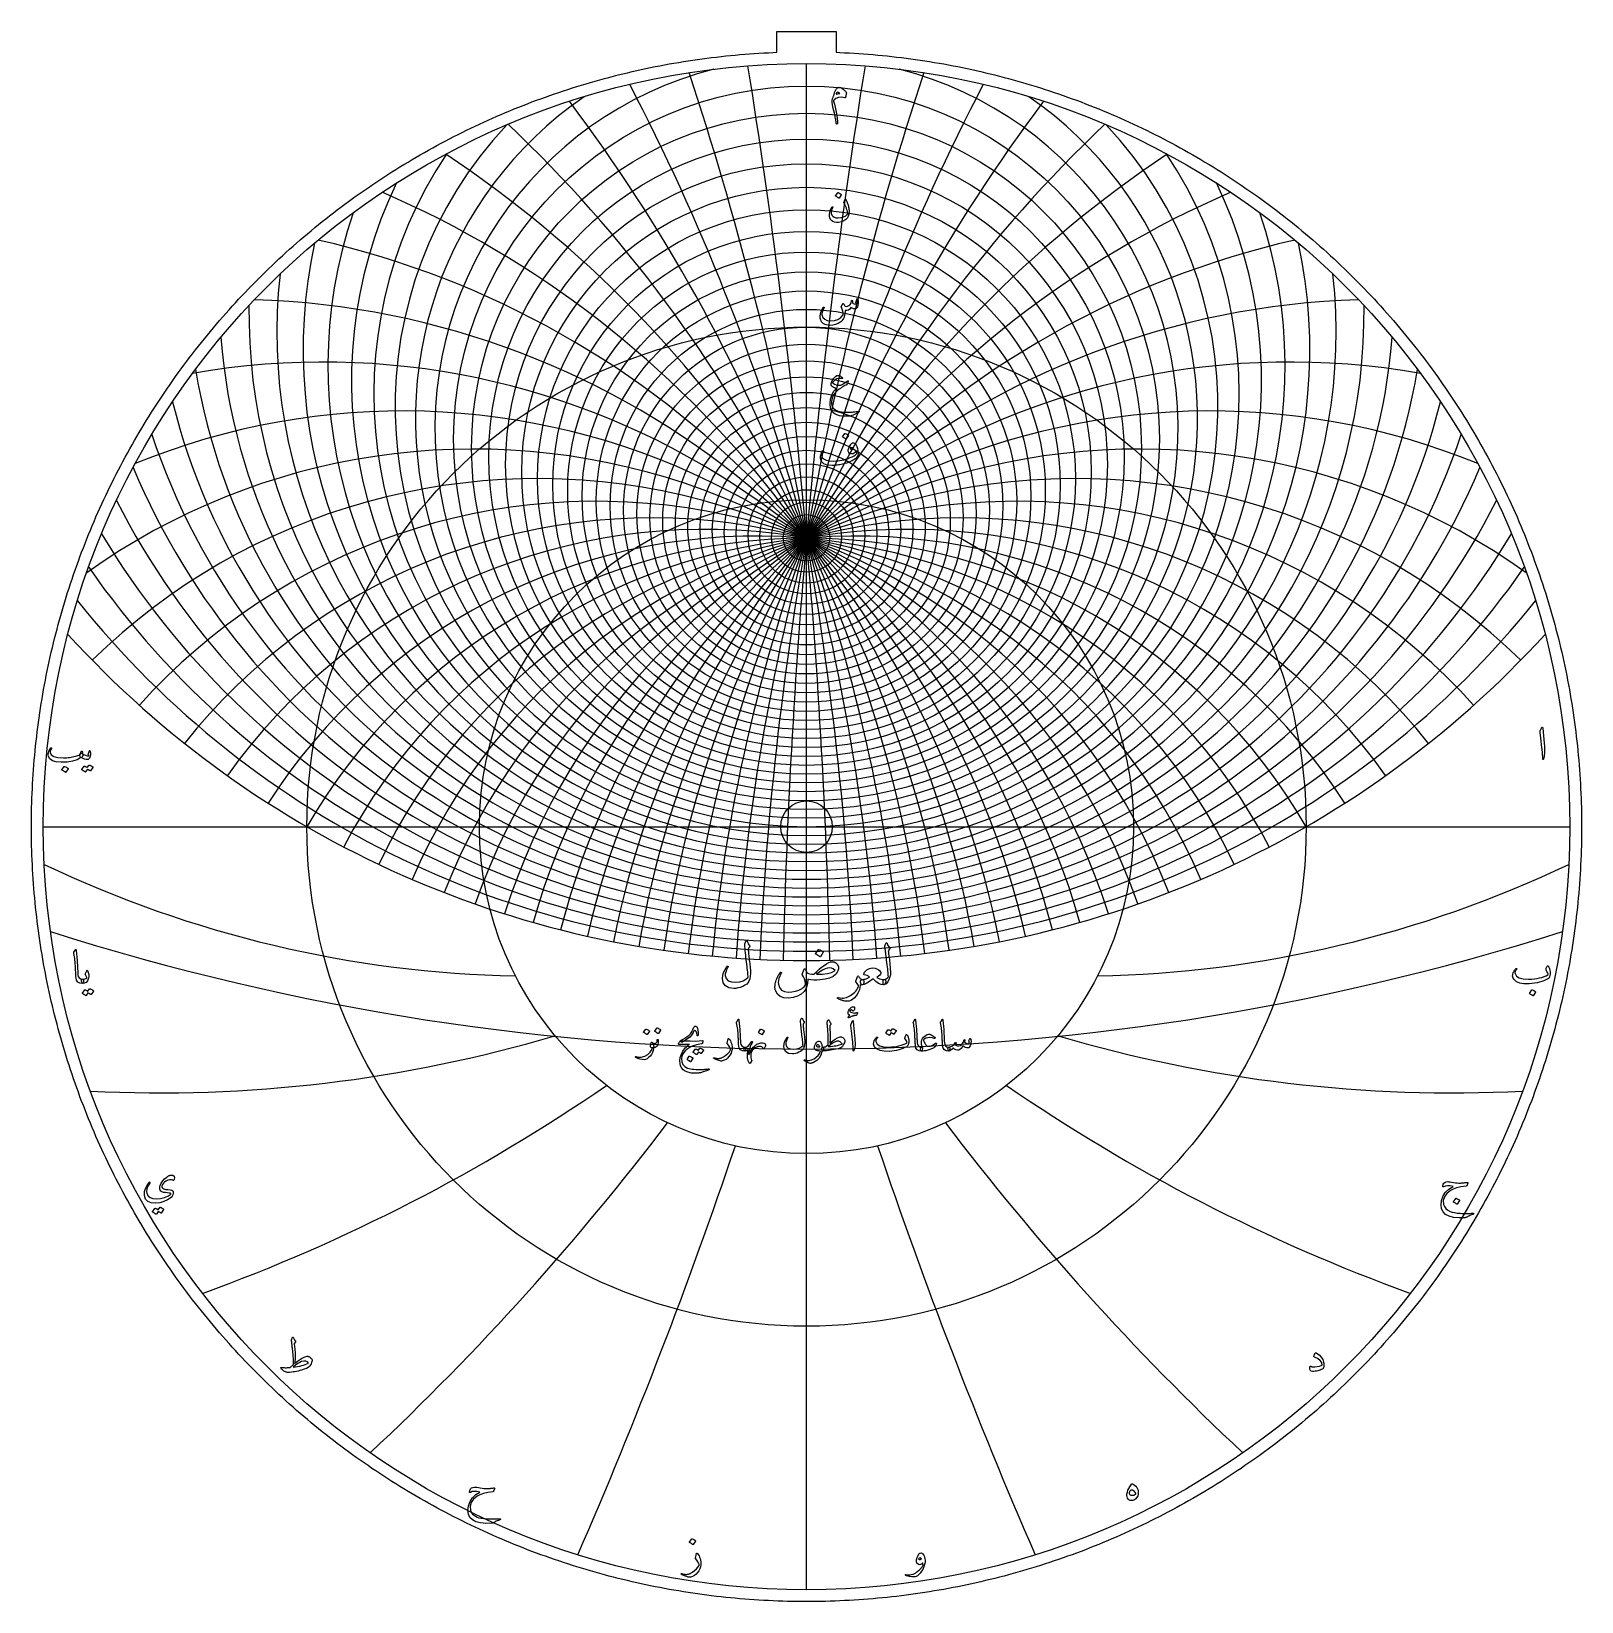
# Model space of a CAD drawing. Header units: millimetres. Extents: x -128 to 128, y -128 to 131.
import ezdxf

# ---------------------------------------------------------------- set-up
doc = ezdxf.new("R2010")
doc.units = ezdxf.units.MM
for name, color, linetype in [('CUT_INNER', 6, 'Continuous'), ('CUT_OUTER', 1, 'Continuous'), ('ENGRAVE', 7, 'Continuous'), ('ENGRAVE_FINE', 8, 'Continuous'), ('TEXT', 5, 'Continuous')]:
    doc.layers.add(name, color=color, linetype=linetype)

msp = doc.modelspace()

# ---------------------------------------------------------------- linework, layer by layer
at = {"layer": 'CUT_INNER'}
msp.add_circle((0, 0), 4.25, dxfattribs=at)
at = {"layer": 'CUT_OUTER'}
msp.add_lwpolyline([(127.9476, -0.7851), (127.9404, -1.5701), (127.9283, -2.3551), (127.9115, -3.1401), (127.8898, -3.9248), (127.8633, -4.7095), (127.832, -5.4939), (127.7959, -6.2782), (127.755, -7.0622), (127.7092, -7.846), (127.6587, -8.6294), (127.6033, -9.4126), (127.5432, -10.1954), (127.4782, -10.9778), (127.4084, -11.7598), (127.3339, -12.5413), (127.2545, -13.3224), (127.1704, -14.1029), (127.0815, -14.883), (126.9878, -15.6624), (126.8893, -16.4413), (126.786, -17.2196), (126.6779, -17.9972), (126.5651, -18.7742), (126.4476, -19.5504), (126.3252, -20.3259), (126.1981, -21.1006), (126.0663, -21.8746), (125.9297, -22.6477), (125.7883, -23.42), (125.6423, -24.1913), (125.4915, -24.9618), (125.336, -25.7313), (125.1757, -26.4999), (125.0108, -27.2675), (124.8411, -28.034), (124.6667, -28.7995), (124.4877, -29.5639), (124.3039, -30.3272), (124.1155, -31.0893), (123.9224, -31.8503), (123.7246, -32.6101), (123.5222, -33.3686), (123.3151, -34.1259), (123.1034, -34.8819), (122.8871, -35.6366), (122.6661, -36.3899), (122.4405, -37.1419), (122.2103, -37.8925), (121.9755, -38.6417), (121.7361, -39.3894), (121.4921, -40.1356), (121.2436, -40.8803), (120.9905, -41.6235), (120.7328, -42.3651), (120.4706, -43.1051), (120.2038, -43.8434), (119.9325, -44.5802), (119.6567, -45.3152), (119.3764, -46.0486), (119.0916, -46.7802), (118.8024, -47.51), (118.5086, -48.2381), (118.2104, -48.9643), (117.9077, -49.6887), (117.6006, -50.4113), (117.2891, -51.1319), (116.9731, -51.8506), (116.6528, -52.5674), (116.328, -53.2822), (115.9989, -53.9949), (115.6654, -54.7057), (115.3276, -55.4144), (114.9854, -56.1209), (114.6389, -56.8254), (114.288, -57.5278), (113.9329, -58.2279), (113.5735, -58.9259), (113.2098, -59.6217), (112.8418, -60.3152), (112.4696, -61.0065), (112.0932, -61.6954), (111.7125, -62.382), (111.3276, -63.0663), (110.9386, -63.7482), (110.5453, -64.4277), (110.1479, -65.1048), (109.7464, -65.7794), (109.3407, -66.4516), (108.9309, -67.1212), (108.517, -67.7884), (108.099, -68.4529), (107.677, -69.1149), (107.2509, -69.7743), (106.8207, -70.4311), (106.3865, -71.0852), (105.9484, -71.7366), (105.5062, -72.3854), (105.0601, -73.0314), (104.61, -73.6747), (104.1559, -74.3151), (103.698, -74.9528), (103.2361, -75.5877), (102.7704, -76.2197), (102.3008, -76.8489), (101.8273, -77.4751), (101.35, -78.0985), (100.8689, -78.7189), (100.384, -79.3363), (99.8953, -79.9508), (99.4029, -80.5622), (98.9067, -81.1706), (98.4068, -81.776), (97.9032, -82.3782), (97.3958, -82.9774), (96.8849, -83.5735), (96.3703, -84.1664), (95.852, -84.7561), (95.3301, -85.3426), (94.8047, -85.926), (94.2757, -86.5061), (93.7431, -87.0829), (93.207, -87.6565), (92.6674, -88.2267), (92.1243, -88.7936), (91.5778, -89.3572), (91.0277, -89.9175), (90.4743, -90.4743), (89.9175, -91.0277), (89.3572, -91.5778), (88.7936, -92.1243), (88.2267, -92.6674), (87.6565, -93.207), (87.0829, -93.7431), (86.5061, -94.2757), (85.926, -94.8047), (85.3426, -95.3301), (84.7561, -95.852), (84.1664, -96.3703), (83.5735, -96.8849), (82.9774, -97.3958), (82.3782, -97.9032), (81.776, -98.4068), (81.1706, -98.9067), (80.5622, -99.4029), (79.9508, -99.8953), (79.3363, -100.384), (78.7189, -100.8689), (78.0985, -101.35), (77.4751, -101.8273), (76.8489, -102.3008), (76.2197, -102.7704), (75.5877, -103.2361), (74.9528, -103.698), (74.3151, -104.1559), (73.6747, -104.61), (73.0314, -105.0601), (72.3854, -105.5062), (71.7366, -105.9484), (71.0852, -106.3865), (70.4311, -106.8207), (69.7743, -107.2509), (69.1149, -107.677), (68.4529, -108.099), (67.7884, -108.517), (67.1212, -108.9309), (66.4516, -109.3407), (65.7794, -109.7464), (65.1048, -110.1479), (64.4277, -110.5453), (63.7482, -110.9386), (63.0663, -111.3276), (62.382, -111.7125), (61.6954, -112.0932), (61.0065, -112.4696), (60.3152, -112.8418), (59.6217, -113.2098), (58.9259, -113.5735), (58.2279, -113.9329), (57.5278, -114.288), (56.8254, -114.6389), (56.1209, -114.9854), (55.4144, -115.3276), (54.7057, -115.6654), (53.9949, -115.9989), (53.2822, -116.328), (52.5674, -116.6528), (51.8506, -116.9731), (51.1319, -117.2891), (50.4113, -117.6006), (49.6887, -117.9077), (48.9643, -118.2104), (48.2381, -118.5086), (47.51, -118.8024), (46.7802, -119.0916), (46.0486, -119.3764), (45.3152, -119.6567), (44.5802, -119.9325), (43.8434, -120.2038), (43.1051, -120.4706), (42.3651, -120.7328), (41.6235, -120.9905), (40.8803, -121.2436), (40.1356, -121.4921), (39.3894, -121.7361), (38.6417, -121.9755), (37.8925, -122.2103), (37.1419, -122.4405), (36.3899, -122.6661), (35.6366, -122.8871), (34.8819, -123.1034), (34.1259, -123.3151), (33.3686, -123.5222), (32.6101, -123.7246), (31.8503, -123.9224), (31.0893, -124.1155), (30.3272, -124.3039), (29.5639, -124.4877), (28.7995, -124.6667), (28.034, -124.8411), (27.2675, -125.0108), (26.4999, -125.1757), (25.7313, -125.336), (24.9618, -125.4915), (24.1913, -125.6423), (23.42, -125.7883), (22.6477, -125.9297), (21.8746, -126.0663), (21.1006, -126.1981), (20.3259, -126.3252), (19.5504, -126.4476), (18.7742, -126.5651), (17.9972, -126.6779), (17.2196, -126.786), (16.4413, -126.8893), (15.6624, -126.9878), (14.883, -127.0815), (14.1029, -127.1704), (13.3224, -127.2545), (12.5413, -127.3339), (11.7598, -127.4084), (10.9778, -127.4782), (10.1954, -127.5432), (9.4126, -127.6033), (8.6294, -127.6587), (7.846, -127.7092), (7.0622, -127.755), (6.2782, -127.7959), (5.4939, -127.832), (4.7095, -127.8633), (3.9248, -127.8898), (3.1401, -127.9115), (2.3551, -127.9283), (1.5701, -127.9404), (0.7851, -127.9476), (0, -127.95), (-0.7851, -127.9476), (-1.5701, -127.9404), (-2.3551, -127.9283), (-3.1401, -127.9115), (-3.9248, -127.8898), (-4.7095, -127.8633), (-5.4939, -127.832), (-6.2782, -127.7959), (-7.0622, -127.755), (-7.846, -127.7092), (-8.6294, -127.6587), (-9.4126, -127.6033), (-10.1954, -127.5432), (-10.9778, -127.4782), (-11.7598, -127.4084), (-12.5413, -127.3339), (-13.3224, -127.2545), (-14.1029, -127.1704), (-14.883, -127.0815), (-15.6624, -126.9878), (-16.4413, -126.8893), (-17.2196, -126.786), (-17.9972, -126.6779), (-18.7742, -126.5651), (-19.5504, -126.4476), (-20.3259, -126.3252), (-21.1006, -126.1981), (-21.8746, -126.0663), (-22.6477, -125.9297), (-23.42, -125.7883), (-24.1913, -125.6423), (-24.9618, -125.4915), (-25.7313, -125.336), (-26.4999, -125.1757), (-27.2675, -125.0108), (-28.034, -124.8411), (-28.7995, -124.6667), (-29.5639, -124.4877), (-30.3272, -124.3039), (-31.0893, -124.1155), (-31.8503, -123.9224), (-32.6101, -123.7246), (-33.3686, -123.5222), (-34.1259, -123.3151), (-34.8819, -123.1034), (-35.6366, -122.8871), (-36.3899, -122.6661), (-37.1419, -122.4405), (-37.8925, -122.2103), (-38.6417, -121.9755), (-39.3894, -121.7361), (-40.1356, -121.4921), (-40.8803, -121.2436), (-41.6235, -120.9905), (-42.3651, -120.7328), (-43.1051, -120.4706), (-43.8434, -120.2038), (-44.5802, -119.9325), (-45.3152, -119.6567), (-46.0486, -119.3764), (-46.7802, -119.0916), (-47.51, -118.8024), (-48.2381, -118.5086), (-48.9643, -118.2104), (-49.6887, -117.9077), (-50.4113, -117.6006), (-51.1319, -117.2891), (-51.8506, -116.9731), (-52.5674, -116.6528), (-53.2822, -116.328), (-53.9949, -115.9989), (-54.7057, -115.6654), (-55.4144, -115.3276), (-56.1209, -114.9854), (-56.8254, -114.6389), (-57.5278, -114.288), (-58.2279, -113.9329), (-58.9259, -113.5735), (-59.6217, -113.2098), (-60.3152, -112.8418), (-61.0065, -112.4696), (-61.6954, -112.0932), (-62.382, -111.7125), (-63.0663, -111.3276), (-63.7482, -110.9386), (-64.4277, -110.5453), (-65.1048, -110.1479), (-65.7794, -109.7464), (-66.4516, -109.3407), (-67.1212, -108.9309), (-67.7884, -108.517), (-68.4529, -108.099), (-69.1149, -107.677), (-69.7743, -107.2509), (-70.4311, -106.8207), (-71.0852, -106.3865), (-71.7366, -105.9484), (-72.3854, -105.5062), (-73.0314, -105.0601), (-73.6747, -104.61), (-74.3151, -104.1559), (-74.9528, -103.698), (-75.5877, -103.2361), (-76.2197, -102.7704), (-76.8489, -102.3008), (-77.4751, -101.8273), (-78.0985, -101.35), (-78.7189, -100.8689), (-79.3363, -100.384), (-79.9508, -99.8953), (-80.5622, -99.4029), (-81.1706, -98.9067), (-81.776, -98.4068), (-82.3782, -97.9032), (-82.9774, -97.3958), (-83.5735, -96.8849), (-84.1664, -96.3703), (-84.7561, -95.852), (-85.3426, -95.3301), (-85.926, -94.8047), (-86.5061, -94.2757), (-87.0829, -93.7431), (-87.6565, -93.207), (-88.2267, -92.6674), (-88.7936, -92.1243), (-89.3572, -91.5778), (-89.9175, -91.0277), (-90.4743, -90.4743), (-91.0277, -89.9175), (-91.5778, -89.3572), (-92.1243, -88.7936), (-92.6674, -88.2267), (-93.207, -87.6565), (-93.7431, -87.0829), (-94.2757, -86.5061), (-94.8047, -85.926), (-95.3301, -85.3426), (-95.852, -84.7561), (-96.3703, -84.1664), (-96.8849, -83.5735), (-97.3958, -82.9774), (-97.9032, -82.3782), (-98.4068, -81.776), (-98.9067, -81.1706), (-99.4029, -80.5622), (-99.8953, -79.9508), (-100.384, -79.3363), (-100.8689, -78.7189), (-101.35, -78.0985), (-101.8273, -77.4751), (-102.3008, -76.8489), (-102.7704, -76.2197), (-103.2361, -75.5877), (-103.698, -74.9528), (-104.1559, -74.3151), (-104.61, -73.6747), (-105.0601, -73.0314), (-105.5062, -72.3854), (-105.9484, -71.7366), (-106.3865, -71.0852), (-106.8207, -70.4311), (-107.2509, -69.7743), (-107.677, -69.1149), (-108.099, -68.4529), (-108.517, -67.7884), (-108.9309, -67.1212), (-109.3407, -66.4516), (-109.7464, -65.7794), (-110.1479, -65.1048), (-110.5453, -64.4277), (-110.9386, -63.7482), (-111.3276, -63.0663), (-111.7125, -62.382), (-112.0932, -61.6954), (-112.4696, -61.0065), (-112.8418, -60.3152), (-113.2098, -59.6217), (-113.5735, -58.9259), (-113.9329, -58.2279), (-114.288, -57.5278), (-114.6389, -56.8254), (-114.9854, -56.1209), (-115.3276, -55.4144), (-115.6654, -54.7057), (-115.9989, -53.9949), (-116.328, -53.2822), (-116.6528, -52.5674), (-116.9731, -51.8506), (-117.2891, -51.1319), (-117.6006, -50.4113), (-117.9077, -49.6887), (-118.2104, -48.9643), (-118.5086, -48.2381), (-118.8024, -47.51), (-119.0916, -46.7802), (-119.3764, -46.0486), (-119.6567, -45.3152), (-119.9325, -44.5802), (-120.2038, -43.8434), (-120.4706, -43.1051), (-120.7328, -42.3651), (-120.9905, -41.6235), (-121.2436, -40.8803), (-121.4921, -40.1356), (-121.7361, -39.3894), (-121.9755, -38.6417), (-122.2103, -37.8925), (-122.4405, -37.1419), (-122.6661, -36.3899), (-122.8871, -35.6366), (-123.1034, -34.8819), (-123.3151, -34.1259), (-123.5222, -33.3686), (-123.7246, -32.6101), (-123.9224, -31.8503), (-124.1155, -31.0893), (-124.3039, -30.3272), (-124.4877, -29.5639), (-124.6667, -28.7995), (-124.8411, -28.034), (-125.0108, -27.2675), (-125.1757, -26.4999), (-125.336, -25.7313), (-125.4915, -24.9618), (-125.6423, -24.1913), (-125.7883, -23.42), (-125.9297, -22.6477), (-126.0663, -21.8746), (-126.1981, -21.1006), (-126.3252, -20.3259), (-126.4476, -19.5504), (-126.5651, -18.7742), (-126.6779, -17.9972), (-126.786, -17.2196), (-126.8893, -16.4413), (-126.9878, -15.6624), (-127.0815, -14.883), (-127.1704, -14.1029), (-127.2545, -13.3224), (-127.3339, -12.5413), (-127.4084, -11.7598), (-127.4782, -10.9778), (-127.5432, -10.1954), (-127.6033, -9.4126), (-127.6587, -8.6294), (-127.7092, -7.846), (-127.755, -7.0622), (-127.7959, -6.2782), (-127.832, -5.4939), (-127.8633, -4.7095), (-127.8898, -3.9248), (-127.9115, -3.1401), (-127.9283, -2.3551), (-127.9404, -1.5701), (-127.9476, -0.7851), (-127.95, 0), (-127.9476, 0.7851), (-127.9404, 1.5701), (-127.9283, 2.3551), (-127.9115, 3.1401), (-127.8898, 3.9248), (-127.8633, 4.7095), (-127.832, 5.4939), (-127.7959, 6.2782), (-127.755, 7.0622), (-127.7092, 7.846), (-127.6587, 8.6294), (-127.6033, 9.4126), (-127.5432, 10.1954), (-127.4782, 10.9778), (-127.4084, 11.7598), (-127.3339, 12.5413), (-127.2545, 13.3224), (-127.1704, 14.1029), (-127.0815, 14.883), (-126.9878, 15.6624), (-126.8893, 16.4413), (-126.786, 17.2196), (-126.6779, 17.9972), (-126.5651, 18.7742), (-126.4476, 19.5504), (-126.3252, 20.3259), (-126.1981, 21.1006), (-126.0663, 21.8746), (-125.9297, 22.6477), (-125.7883, 23.42), (-125.6423, 24.1913), (-125.4915, 24.9618), (-125.336, 25.7313), (-125.1757, 26.4999), (-125.0108, 27.2675), (-124.8411, 28.034), (-124.6667, 28.7995), (-124.4877, 29.5639), (-124.3039, 30.3272), (-124.1155, 31.0893), (-123.9224, 31.8503), (-123.7246, 32.6101), (-123.5222, 33.3686), (-123.3151, 34.1259), (-123.1034, 34.8819), (-122.8871, 35.6366), (-122.6661, 36.3899), (-122.4405, 37.1419), (-122.2103, 37.8925), (-121.9755, 38.6417), (-121.7361, 39.3894), (-121.4921, 40.1356), (-121.2436, 40.8803), (-120.9905, 41.6235), (-120.7328, 42.3651), (-120.4706, 43.1051), (-120.2038, 43.8434), (-119.9325, 44.5802), (-119.6567, 45.3152), (-119.3764, 46.0486), (-119.0916, 46.7802), (-118.8024, 47.51), (-118.5086, 48.2381), (-118.2104, 48.9643), (-117.9077, 49.6887), (-117.6006, 50.4113), (-117.2891, 51.1319), (-116.9731, 51.8506), (-116.6528, 52.5674), (-116.328, 53.2822), (-115.9989, 53.9949), (-115.6654, 54.7057), (-115.3276, 55.4144), (-114.9854, 56.1209), (-114.6389, 56.8254), (-114.288, 57.5278), (-113.9329, 58.2279), (-113.5735, 58.9259), (-113.2098, 59.6217), (-112.8418, 60.3152), (-112.4696, 61.0065), (-112.0932, 61.6954), (-111.7125, 62.382), (-111.3276, 63.0663), (-110.9386, 63.7482), (-110.5453, 64.4277), (-110.1479, 65.1048), (-109.7464, 65.7794), (-109.3407, 66.4516), (-108.9309, 67.1212), (-108.517, 67.7884), (-108.099, 68.4529), (-107.677, 69.1149), (-107.2509, 69.7743), (-106.8207, 70.4311), (-106.3865, 71.0852), (-105.9484, 71.7366), (-105.5062, 72.3854), (-105.0601, 73.0314), (-104.61, 73.6747), (-104.1559, 74.3151), (-103.698, 74.9528), (-103.2361, 75.5877), (-102.7704, 76.2197), (-102.3008, 76.8489), (-101.8273, 77.4751), (-101.35, 78.0985), (-100.8689, 78.7189), (-100.384, 79.3363), (-99.8953, 79.9508), (-99.4029, 80.5622), (-98.9067, 81.1706), (-98.4068, 81.776), (-97.9032, 82.3782), (-97.3958, 82.9774), (-96.8849, 83.5735), (-96.3703, 84.1664), (-95.852, 84.7561), (-95.3301, 85.3426), (-94.8047, 85.926), (-94.2757, 86.5061), (-93.7431, 87.0829), (-93.207, 87.6565), (-92.6674, 88.2267), (-92.1243, 88.7936), (-91.5778, 89.3572), (-91.0277, 89.9175), (-90.4743, 90.4743), (-89.9175, 91.0277), (-89.3572, 91.5778), (-88.7936, 92.1243), (-88.2267, 92.6674), (-87.6565, 93.207), (-87.0829, 93.7431), (-86.5061, 94.2757), (-85.926, 94.8047), (-85.3426, 95.3301), (-84.7561, 95.852), (-84.1664, 96.3703), (-83.5735, 96.8849), (-82.9774, 97.3958), (-82.3782, 97.9032), (-81.776, 98.4068), (-81.1706, 98.9067), (-80.5622, 99.4029), (-79.9508, 99.8953), (-79.3363, 100.384), (-78.7189, 100.8689), (-78.0985, 101.35), (-77.4751, 101.8273), (-76.8489, 102.3008), (-76.2197, 102.7704), (-75.5877, 103.2361), (-74.9528, 103.698), (-74.3151, 104.1559), (-73.6747, 104.61), (-73.0314, 105.0601), (-72.3854, 105.5062), (-71.7366, 105.9484), (-71.0852, 106.3865), (-70.4311, 106.8207), (-69.7743, 107.2509), (-69.1149, 107.677), (-68.4529, 108.099), (-67.7884, 108.517), (-67.1212, 108.9309), (-66.4516, 109.3407), (-65.7794, 109.7464), (-65.1048, 110.1479), (-64.4277, 110.5453), (-63.7482, 110.9386), (-63.0663, 111.3276), (-62.382, 111.7125), (-61.6954, 112.0932), (-61.0065, 112.4696), (-60.3152, 112.8418), (-59.6217, 113.2098), (-58.9259, 113.5735), (-58.2279, 113.9329), (-57.5278, 114.288), (-56.8254, 114.6389), (-56.1209, 114.9854), (-55.4144, 115.3276), (-54.7057, 115.6654), (-53.9949, 115.9989), (-53.2822, 116.328), (-52.5674, 116.6528), (-51.8506, 116.9731), (-51.1319, 117.2891), (-50.4113, 117.6006), (-49.6887, 117.9077), (-48.9643, 118.2104), (-48.2381, 118.5086), (-47.51, 118.8024), (-46.7802, 119.0916), (-46.0486, 119.3764), (-45.3152, 119.6567), (-44.5802, 119.9325), (-43.8434, 120.2038), (-43.1051, 120.4706), (-42.3651, 120.7328), (-41.6235, 120.9905), (-40.8803, 121.2436), (-40.1356, 121.4921), (-39.3894, 121.7361), (-38.6417, 121.9755), (-37.8925, 122.2103), (-37.1419, 122.4405), (-36.3899, 122.6661), (-35.6366, 122.8871), (-34.8819, 123.1034), (-34.1259, 123.3151), (-33.3686, 123.5222), (-32.6101, 123.7246), (-31.8503, 123.9224), (-31.0893, 124.1155), (-30.3272, 124.3039), (-29.5639, 124.4877), (-28.7995, 124.6667), (-28.034, 124.8411), (-27.2675, 125.0108), (-26.4999, 125.1757), (-25.7313, 125.336), (-24.9618, 125.4915), (-24.1913, 125.6423), (-23.42, 125.7883), (-22.6477, 125.9297), (-21.8746, 126.0663), (-21.1006, 126.1981), (-20.3259, 126.3252), (-19.5504, 126.4476), (-18.7742, 126.5651), (-17.9972, 126.6779), (-17.2196, 126.786), (-16.4413, 126.8893), (-15.6624, 126.9878), (-14.883, 127.0815), (-14.1029, 127.1704), (-13.3224, 127.2545), (-12.5413, 127.3339), (-11.7598, 127.4084), (-10.9778, 127.4782), (-10.1954, 127.5432), (-9.4126, 127.6033), (-8.6294, 127.6587), (-7.846, 127.7092), (-7.0622, 127.755), (-6.2782, 127.7959), (-5.4939, 127.832), (-4.9, 127.8557), (-4.9, 131.31), (4.9, 131.31), (4.9, 127.8557), (5.4939, 127.832), (6.2782, 127.7959), (7.0622, 127.755), (7.846, 127.7092), (8.6294, 127.6587), (9.4126, 127.6033), (10.1954, 127.5432), (10.9778, 127.4782), (11.7598, 127.4084), (12.5413, 127.3339), (13.3224, 127.2545), (14.1029, 127.1704), (14.883, 127.0815), (15.6624, 126.9878), (16.4413, 126.8893), (17.2196, 126.786), (17.9972, 126.6779), (18.7742, 126.5651), (19.5504, 126.4476), (20.3259, 126.3252), (21.1006, 126.1981), (21.8746, 126.0663), (22.6477, 125.9297), (23.42, 125.7883), (24.1913, 125.6423), (24.9618, 125.4915), (25.7313, 125.336), (26.4999, 125.1757), (27.2675, 125.0108), (28.034, 124.8411), (28.7995, 124.6667), (29.5639, 124.4877), (30.3272, 124.3039), (31.0893, 124.1155), (31.8503, 123.9224), (32.6101, 123.7246), (33.3686, 123.5222), (34.1259, 123.3151), (34.8819, 123.1034), (35.6366, 122.8871), (36.3899, 122.6661), (37.1419, 122.4405), (37.8925, 122.2103), (38.6417, 121.9755), (39.3894, 121.7361), (40.1356, 121.4921), (40.8803, 121.2436), (41.6235, 120.9905), (42.3651, 120.7328), (43.1051, 120.4706), (43.8434, 120.2038), (44.5802, 119.9325), (45.3152, 119.6567), (46.0486, 119.3764), (46.7802, 119.0916), (47.51, 118.8024), (48.2381, 118.5086), (48.9643, 118.2104), (49.6887, 117.9077), (50.4113, 117.6006), (51.1319, 117.2891), (51.8506, 116.9731), (52.5674, 116.6528), (53.2822, 116.328), (53.9949, 115.9989), (54.7057, 115.6654), (55.4144, 115.3276), (56.1209, 114.9854), (56.8254, 114.6389), (57.5278, 114.288), (58.2279, 113.9329), (58.9259, 113.5735), (59.6217, 113.2098), (60.3152, 112.8418), (61.0065, 112.4696), (61.6954, 112.0932), (62.382, 111.7125), (63.0663, 111.3276), (63.7482, 110.9386), (64.4277, 110.5453), (65.1048, 110.1479), (65.7794, 109.7464), (66.4516, 109.3407), (67.1212, 108.9309), (67.7884, 108.517), (68.4529, 108.099), (69.1149, 107.677), (69.7743, 107.2509), (70.4311, 106.8207), (71.0852, 106.3865), (71.7366, 105.9484), (72.3854, 105.5062), (73.0314, 105.0601), (73.6747, 104.61), (74.3151, 104.1559), (74.9528, 103.698), (75.5877, 103.2361), (76.2197, 102.7704), (76.8489, 102.3008), (77.4751, 101.8273), (78.0985, 101.35), (78.7189, 100.8689), (79.3363, 100.384), (79.9508, 99.8953), (80.5622, 99.4029), (81.1706, 98.9067), (81.776, 98.4068), (82.3782, 97.9032), (82.9774, 97.3958), (83.5735, 96.8849), (84.1664, 96.3703), (84.7561, 95.852), (85.3426, 95.3301), (85.926, 94.8047), (86.5061, 94.2757), (87.0829, 93.7431), (87.6565, 93.207), (88.2267, 92.6674), (88.7936, 92.1243), (89.3572, 91.5778), (89.9175, 91.0277), (90.4743, 90.4743), (91.0277, 89.9175), (91.5778, 89.3572), (92.1243, 88.7936), (92.6674, 88.2267), (93.207, 87.6565), (93.7431, 87.0829), (94.2757, 86.5061), (94.8047, 85.926), (95.3301, 85.3426), (95.852, 84.7561), (96.3703, 84.1664), (96.8849, 83.5735), (97.3958, 82.9774), (97.9032, 82.3782), (98.4068, 81.776), (98.9067, 81.1706), (99.4029, 80.5622), (99.8953, 79.9508), (100.384, 79.3363), (100.8689, 78.7189), (101.35, 78.0985), (101.8273, 77.4751), (102.3008, 76.8489), (102.7704, 76.2197), (103.2361, 75.5877), (103.698, 74.9528), (104.1559, 74.3151), (104.61, 73.6747), (105.0601, 73.0314), (105.5062, 72.3854), (105.9484, 71.7366), (106.3865, 71.0852), (106.8207, 70.4311), (107.2509, 69.7743), (107.677, 69.1149), (108.099, 68.4529), (108.517, 67.7884), (108.9309, 67.1212), (109.3407, 66.4516), (109.7464, 65.7794), (110.1479, 65.1048), (110.5453, 64.4277), (110.9386, 63.7482), (111.3276, 63.0663), (111.7125, 62.382), (112.0932, 61.6954), (112.4696, 61.0065), (112.8418, 60.3152), (113.2098, 59.6217), (113.5735, 58.9259), (113.9329, 58.2279), (114.288, 57.5278), (114.6389, 56.8254), (114.9854, 56.1209), (115.3276, 55.4144), (115.6654, 54.7057), (115.9989, 53.9949), (116.328, 53.2822), (116.6528, 52.5674), (116.9731, 51.8506), (117.2891, 51.1319), (117.6006, 50.4113), (117.9077, 49.6887), (118.2104, 48.9643), (118.5086, 48.2381), (118.8024, 47.51), (119.0916, 46.7802), (119.3764, 46.0486), (119.6567, 45.3152), (119.9325, 44.5802), (120.2038, 43.8434), (120.4706, 43.1051), (120.7328, 42.3651), (120.9905, 41.6235), (121.2436, 40.8803), (121.4921, 40.1356), (121.7361, 39.3894), (121.9755, 38.6417), (122.2103, 37.8925), (122.4405, 37.1419), (122.6661, 36.3899), (122.8871, 35.6366), (123.1034, 34.8819), (123.3151, 34.1259), (123.5222, 33.3686), (123.7246, 32.6101), (123.9224, 31.8503), (124.1155, 31.0893), (124.3039, 30.3272), (124.4877, 29.5639), (124.6667, 28.7995), (124.8411, 28.034), (125.0108, 27.2675), (125.1757, 26.4999), (125.336, 25.7313), (125.4915, 24.9618), (125.6423, 24.1913), (125.7883, 23.42), (125.9297, 22.6477), (126.0663, 21.8746), (126.1981, 21.1006), (126.3252, 20.3259), (126.4476, 19.5504), (126.5651, 18.7742), (126.6779, 17.9972), (126.786, 17.2196), (126.8893, 16.4413), (126.9878, 15.6624), (127.0815, 14.883), (127.1704, 14.1029), (127.2545, 13.3224), (127.3339, 12.5413), (127.4084, 11.7598), (127.4782, 10.9778), (127.5432, 10.1954), (127.6033, 9.4126), (127.6587, 8.6294), (127.7092, 7.846), (127.755, 7.0622), (127.7959, 6.2782), (127.832, 5.4939), (127.8633, 4.7095), (127.8898, 3.9248), (127.9115, 3.1401), (127.9283, 2.3551), (127.9404, 1.5701), (127.9476, 0.7851), (127.95, 0)], close=True, dxfattribs=at)
at = {"layer": 'ENGRAVE'}
for points in [[(0, -126), (0, 126)], [(-126, 0), (126, 0)], [(0, -126), (0, -53.9894)]]:
    msp.add_lwpolyline(points, dxfattribs=at)
for centre, radius in [((0, 0), 126), ((0, 62.5035), 55.2876), ((0, 56.4185), 41.8753), ((0, 0), 82.4783), ((0, 52.2891), 30.1891), ((0, 49.6136), 19.5939), ((0, 48.1061), 9.6458), ((0, 0), 53.9894), ((0, 47.6188), 1.68)]:
    msp.add_circle(centre, radius, dxfattribs=at)
for centre, radius, start, end in [((0, 71.4283), 71.4283, 146.229962, 33.770038), ((0, 84.8296), 92.0456, 179.238504, 0.761496), ((0, 106.032), 120.5752, 202.791535, 337.208465), ((0, -47.6188), 95.2377, 30, 150), ((0, -47.6188), 95.2377, 30, 150), ((0, 142.8565), 164.9565, 222.338487, 317.661513), ((-44.2218, 165.0381), 189.7256, 244.518396, 268.848651), ((44.2218, 165.0381), 189.7256, 271.151349, 295.481604), ((-106.4983, 184.4605), 228.4081, 267.063751, 286.527955), ((106.4983, 184.4605), 228.4081, 253.472045, 272.936249), ((-200.3925, 200.3925), 295.1559, 289.948434, 304.546587), ((200.3925, 200.3925), 295.1559, 235.453413, 250.051566), ((-367.5913, 212.229), 432.397, 313.121174, 322.853276), ((367.5913, 212.229), 432.397, 217.146724, 226.878826), ((-819.2505, 219.5175), 852.1514, 336.5047306, 341.3707814), ((819.2505, 219.5175), 852.1514, 198.6292186, 203.4952694)]:
    msp.add_arc(centre, radius, start, end, dxfattribs=at)
at = {"layer": 'ENGRAVE_FINE'}
for centre, radius in [((0, 64.0232), 58.2558), ((0, 61.0952), 52.4264), ((0, 59.7897), 49.6626), ((0, 58.5795), 46.9879), ((0, 57.4577), 44.3945), ((0, 55.4563), 39.4241), ((0, 54.5663), 37.035), ((0, 53.7444), 34.7028), ((0, 52.9864), 32.4223), ((0, 51.6493), 27.999), ((0, 51.0642), 25.848), ((0, 50.5313), 23.7325), ((0, 50.0484), 21.6489), ((0, 49.225), 17.5646), ((0, 48.8812), 15.5579), ((0, 48.5809), 13.5709), ((0, 48.3228), 11.6011), ((0, 47.9298), 7.7025), ((0, 47.7934), 5.7686), ((0, 47.6963), 3.8418), ((0, 47.6382), 1.9197)]:
    msp.add_circle(centre, radius, dxfattribs=at)
for centre, radius, start, end in [((0, 65.6639), 61.3414, 104.436571, 75.563429), ((-540.1198, -47.6188), 548.452, 2.685823, 18.290137), ((-540.1198, -47.6188), 548.452, 2.685823, 18.290137), ((-1088.5719, -47.6188), 1092.73, 1.3405357, 9.1224998), ((-1088.5719, -47.6188), 1092.73, 1.3405357, 9.1224998), ((540.1198, -47.6188), 548.452, 161.709863, 177.314177), ((540.1198, -47.6188), 548.452, 161.709863, 177.314177), ((1088.5719, -47.6188), 1092.73, 170.8775002, 178.6594643), ((1088.5719, -47.6188), 1092.73, 170.8775002, 178.6594643), ((-355.4319, -47.6188), 367.9702, 4.040677, 27.549581), ((-355.4319, -47.6188), 367.9702, 4.040677, 27.549581), ((355.4319, -47.6188), 367.9702, 152.450419, 175.959323), ((355.4319, -47.6188), 367.9702, 152.450419, 175.959323), ((0, 67.4365), 64.5563, 124.671424, 55.328576), ((-261.6634, -47.6188), 278.4564, 5.410047, 36.950622), ((-261.6634, -47.6188), 278.4564, 5.410047, 36.950622), ((261.6634, -47.6188), 278.4564, 143.049378, 174.589953), ((261.6634, -47.6188), 278.4564, 143.049378, 174.589953), ((0, 69.3533), 67.9136, 136.755025, 43.244975), ((-204.2379, -47.6188), 225.3516, 6.799082, 46.547844), ((-204.2379, -47.6188), 225.3516, 6.799082, 46.547844), ((204.2379, -47.6188), 225.3516, 133.452156, 173.200918), ((204.2379, -47.6188), 225.3516, 133.452156, 173.200918), ((-164.9565, -47.6188), 190.4754, 8.213211, 56.402398), ((-164.9565, -47.6188), 190.4754, 8.213211, 56.402398), ((164.9565, -47.6188), 190.4754, 123.597602, 171.786789), ((164.9565, -47.6188), 190.4754, 123.597602, 171.786789), ((0, 73.6775), 75.1172, 154.271854, 25.728146), ((-136.0135, -47.6188), 166.0419, 9.658225, 66.583799), ((-136.0135, -47.6188), 166.0419, 9.658225, 66.583799), ((136.0135, -47.6188), 166.0419, 113.416201, 170.341775), ((136.0135, -47.6188), 166.0419, 113.416201, 170.341775), ((0, 76.1194), 78.9996, 161.375733, 18.624267), ((0, 78.7751), 83.0976, 167.806282, 12.193718), ((-113.4999, -47.6188), 148.1636, 11.140372, 77.171494), ((-113.4999, -47.6188), 148.1636, 11.140372, 77.171494), ((113.4999, -47.6188), 148.1636, 102.828506, 168.859628), ((113.4999, -47.6188), 148.1636, 102.828506, 168.859628), ((0, 81.669), 87.4365, 173.724864, 6.275136), ((-95.2377, -47.6188), 134.6864, 12.666469, 88.255629), ((-95.2377, -47.6188), 134.6864, 12.666469, 88.255629), ((95.2377, -47.6188), 134.6864, 91.744371, 167.333531), ((95.2377, -47.6188), 134.6864, 91.744371, 167.333531), ((0, 88.2902), 96.959, 184.422486, 355.577514), ((-79.9139, -47.6188), 124.324, 14.244026, 99.935714), ((-79.9139, -47.6188), 124.324, 14.244026, 99.935714), ((0, 92.0898), 102.2168, 189.332121, 350.667879), ((79.9139, -47.6188), 124.324, 80.064286, 165.755974), ((79.9139, -47.6188), 124.324, 80.064286, 165.755974), ((0, 96.2747), 107.8662, 194.009431, 345.990569), ((-66.6862, -47.6188), 116.2638, 15.881395, 112.31457), ((-66.6862, -47.6188), 116.2638, 15.881395, 112.31457), ((66.6862, -47.6188), 116.2638, 67.68543, 164.118605), ((66.6862, -47.6188), 116.2638, 67.68543, 164.118605), ((-54.9855, -47.6188), 109.971, 17.587954, 125.482575), ((-54.9855, -47.6188), 109.971, 17.587954, 125.482575), ((0, 100.9), 113.9633, 198.487195, 341.512805), ((54.9855, -47.6188), 109.971, 54.517425, 162.412046), ((54.9855, -47.6188), 109.971, 54.517425, 162.412046), ((-44.4101, -47.6188), 105.0832, 19.374317, 134.377147), ((-44.4101, -47.6188), 105.0832, 19.374317, 134.377147), ((44.4101, -47.6188), 105.0832, 45.622853, 160.625683), ((44.4101, -47.6188), 105.0832, 45.622853, 160.625683), ((0, 111.7511), 127.7832, 206.943641, 333.056359), ((-34.6637, -47.6188), 101.3498, 21.252599, 138.119191), ((-34.6637, -47.6188), 101.3498, 21.252599, 138.119191), ((34.6637, -47.6188), 101.3498, 41.880809, 158.747401), ((34.6637, -47.6188), 101.3498, 41.880809, 158.747401), ((-25.5189, -47.6188), 98.5973, 23.236738, 141.501782), ((-25.5189, -47.6188), 98.5973, 23.236738, 141.501782), ((25.5189, -47.6188), 98.5973, 38.498218, 156.763262), ((25.5189, -47.6188), 98.5973, 38.498218, 156.763262), ((0, 118.1554), 135.6866, 210.960954, 329.039046), ((-16.793, -47.6188), 96.7069, 25.342886, 144.580376), ((-16.793, -47.6188), 96.7069, 25.342886, 144.580376), ((-8.3322, -47.6188), 95.6015, 27.58991, 147.400552), ((-8.3322, -47.6188), 95.6015, 27.58991, 147.400552), ((8.3322, -47.6188), 95.6015, 32.599448, 152.41009), ((8.3322, -47.6188), 95.6015, 32.599448, 152.41009), ((16.793, -47.6188), 96.7069, 35.419624, 154.657114), ((16.793, -47.6188), 96.7069, 35.419624, 154.657114), ((0, 125.3663), 144.4079, 214.858011, 325.141989), ((0, 133.5359), 154.1, 218.647053, 321.352947), ((0, 374.0033), 410.725, 252.309853, 287.690147)]:
    msp.add_arc(centre, radius, start, end, dxfattribs=at)
at = {"layer": 'TEXT'}
for points in [[(4.5145, 120.6557), (4.5342, 120.7716), (4.5572, 120.887), (4.5832, 121.002), (4.6125, 121.1166), (4.6458, 121.2298), (4.6842, 121.3407), (4.7275, 121.4493), (4.7758, 121.5557), (4.8829, 121.7485), (4.9935, 121.8986), (5.1079, 122.0061), (5.2258, 122.071), (5.4054, 122.1023), (5.6032, 122.0656), (5.8192, 121.9608), (6.0532, 121.7879), (6.1176, 121.7326), (6.1802, 121.6754), (6.241, 121.6165), (6.3, 121.5557), (6.3576, 121.4931), (6.4143, 121.4287), (6.4701, 121.3624), (6.525, 121.2944), (6.5531, 121.2549), (6.5722, 121.2164), (6.5822, 121.1787), (6.5831, 121.142), (6.5586, 120.9939), (6.5359, 120.8616), (6.515, 120.7453), (6.496, 120.6448), (6.4792, 120.5616), (6.4651, 120.4969), (6.4538, 120.4509), (6.4452, 120.4234), (6.4238, 120.3899), (6.3962, 120.369), (6.3621, 120.3608), (6.3218, 120.3654), (5.7597, 120.4443), (5.2712, 120.398), (4.8561, 120.2266), (4.5145, 119.9299), (4.4905, 119.8936), (4.4764, 119.8573), (4.4723, 119.821), (4.4782, 119.7847), (4.6061, 119.2957), (4.7286, 118.7867), (4.8457, 118.2578), (4.9573, 117.7089), (5.0834, 116.9704), (5.1351, 116.4388), (5.1124, 116.114), (5.0153, 115.996), (4.9759, 116.0051), (4.9446, 116.0396), (4.9214, 116.0994), (4.9065, 116.1847), (4.8888, 116.3625), (4.8647, 116.5476), (4.8343, 116.74), (4.7976, 116.9396), (4.7554, 117.146), (4.7087, 117.3587), (4.6574, 117.5778), (4.6016, 117.8033), (4.4152, 118.5595), (4.2913, 119.1587), (4.2301, 119.601), (4.2315, 119.8863), (4.2521, 120.019), (4.2777, 120.1413), (4.3083, 120.2531), (4.344, 120.3545), (4.3832, 120.4454), (4.4247, 120.5259), (4.4685, 120.596), (4.5145, 120.6557)], [(4.8919, 120.9242), (4.9591, 120.9521), (5.0298, 120.9778), (5.1042, 121.0011), (5.1823, 121.0222), (5.2635, 121.041), (5.3474, 121.0576), (5.434, 121.0719), (5.5234, 121.0839), (5.3977, 121.1796), (5.2893, 121.2418), (5.1981, 121.2704), (5.1242, 121.2654), (5.0362, 121.2223), (4.9681, 121.151), (4.9201, 121.0517), (4.8919, 120.9242)], [(5.1605, 104.6712), (5.1696, 104.6803), (5.1823, 104.6857), (5.1986, 104.6875), (5.2185, 104.6857), (5.3596, 104.6285), (5.4925, 104.5587), (5.6173, 104.4761), (5.7339, 104.3809), (5.7452, 104.3663), (5.7502, 104.3518), (5.7488, 104.3373), (5.7411, 104.3228), (5.4, 103.7712), (5.3873, 103.758), (5.371, 103.7549), (5.351, 103.7617), (5.3274, 103.7784), (5.307, 103.793), (5.2748, 103.8147), (5.2308, 103.8438), (5.175, 103.8801), (5.1065, 103.9236), (5.0244, 103.9744), (4.9287, 104.0325), (4.8194, 104.0978), (4.8048, 104.1087), (4.7976, 104.1196), (4.7976, 104.1305), (4.8048, 104.1413)], [(6.5032, 103.5825), (6.564, 103.46), (6.623, 103.3321), (6.6801, 103.1987), (6.7355, 103.0599), (6.7881, 102.9147), (6.8371, 102.7623), (6.8825, 102.6026), (6.9242, 102.4357), (6.96, 102.2694), (6.9877, 102.1046), (7.0072, 101.941), (7.0185, 101.7788), (7.0217, 101.6176), (7.0167, 101.4568), (7.0036, 101.2964), (6.9823, 101.1365), (6.9469, 100.9687), (6.8988, 100.8135), (6.838, 100.6711), (6.7645, 100.5413), (6.5146, 100.246), (6.1857, 100.0206), (5.7779, 99.865), (5.2911, 99.7793), (4.9391, 99.7706), (4.6306, 99.8174), (4.3657, 99.9194), (4.1444, 100.0768), (3.9779, 100.2792), (3.8631, 100.5159), (3.8001, 100.7872), (3.7887, 101.093), (3.83, 101.4169), (3.9175, 101.728), (4.0514, 102.0265), (4.2315, 102.3123), (4.26, 102.345), (4.2877, 102.3631), (4.3145, 102.3668), (4.3403, 102.3559), (4.3644, 102.3332), (4.3712, 102.3014), (4.3607, 102.2606), (4.3331, 102.2107), (4.1534, 101.851), (4.0645, 101.5266), (4.0663, 101.2377), (4.1589, 100.9841), (4.3281, 100.7809), (4.5671, 100.6357), (4.8761, 100.5486), (5.2548, 100.5196), (5.7126, 100.5645), (6.1204, 100.6847), (6.4783, 100.8802), (6.7863, 101.151), (6.7926, 101.1606), (6.7972, 101.1746), (6.7999, 101.1932), (6.8008, 101.2163), (6.7904, 101.3983), (6.7518, 101.6101), (6.6851, 101.8519), (6.5903, 102.1236), (6.5368, 102.2604), (6.4851, 102.3876), (6.4352, 102.5053), (6.3871, 102.6135), (6.3404, 102.7117), (6.2946, 102.7995), (6.2496, 102.8769), (6.2056, 102.9438), (6.1848, 102.9787), (6.173, 103.0109), (6.1703, 103.0404), (6.1766, 103.0672), (6.3944, 103.6043), (6.4148, 103.6356), (6.4397, 103.6424), (6.4692, 103.6247), (6.5032, 103.5825)], [(8.2815, 87.0629), (8.2942, 87.0947), (8.3105, 87.1174), (8.3304, 87.131), (8.354, 87.1355), (8.3844, 87.1319), (8.4103, 87.121), (8.4316, 87.1029), (8.4484, 87.0775), (8.4897, 86.9867), (8.5192, 86.8742), (8.5368, 86.74), (8.5427, 86.5839), (8.5269, 86.329), (8.4792, 86.0867), (8.3998, 85.8572), (8.2887, 85.6404), (8.2506, 85.5882), (8.2089, 85.5478), (8.1635, 85.5192), (8.1145, 85.5025), (7.9371, 85.4911), (7.7462, 85.5224), (7.5416, 85.5964), (7.3234, 85.7129), (7.1397, 85.4612), (6.9224, 85.2938), (6.6715, 85.2108), (6.3871, 85.2121), (6.3778, 85.059), (6.3644, 84.9118), (6.347, 84.7705), (6.3254, 84.6351), (6.2998, 84.5047), (6.2701, 84.3784), (6.2363, 84.2561), (6.1984, 84.1379), (6.1104, 83.9247), (5.9915, 83.7279), (5.8418, 83.5473), (5.6613, 83.3831), (5.239, 83.1019), (4.7921, 82.9041), (4.3208, 82.7898), (3.825, 82.7589), (3.2666, 82.8347), (2.8252, 83.0329), (2.5009, 83.3536), (2.2935, 83.7968), (2.2654, 83.9565), (2.2609, 84.1452), (2.2799, 84.3629), (2.3226, 84.6097), (2.3911, 84.8801), (2.4877, 85.1613), (2.6124, 85.4535), (2.7653, 85.7565), (2.7776, 85.7755), (2.7925, 85.7892), (2.8102, 85.7973), (2.8306, 85.8), (2.8511, 85.7982), (2.8688, 85.7928), (2.8837, 85.7837), (2.896, 85.771), (2.9041, 85.7524), (2.9069, 85.7329), (2.9041, 85.7125), (2.896, 85.6912), (2.7018, 85.2879), (2.5766, 84.9563), (2.5204, 84.6964), (2.5331, 84.5081), (2.7163, 84.093), (3.0048, 83.7914), (3.3986, 83.6031), (3.8976, 83.5283), (4.5953, 83.5727), (5.1859, 83.7496), (5.6695, 84.059), (6.046, 84.5008), (6.0446, 84.7921), (5.997, 85.0996), (5.9031, 85.4235), (5.7629, 85.7637), (5.7452, 85.7982), (5.7357, 85.8291), (5.7343, 85.8563), (5.7411, 85.8799), (5.7801, 85.9609), (5.8173, 86.0368), (5.8527, 86.1078), (5.8863, 86.1738), (5.918, 86.2339), (5.948, 86.2872), (5.9761, 86.3337), (6.0024, 86.3734), (6.0174, 86.3902), (6.0333, 86.397), (6.0501, 86.3938), (6.0677, 86.3807), (6.0768, 86.3707), (6.0895, 86.3553), (6.1058, 86.3344), (6.1258, 86.3081), (6.1485, 86.2764), (6.173, 86.2392), (6.1993, 86.1965), (6.2274, 86.1484), (6.2846, 86.0559), (6.3327, 85.9887), (6.3717, 85.947), (6.4016, 85.9307), (6.5903, 85.9148), (6.779, 85.947), (6.9677, 86.0273), (7.1565, 86.1557), (7.2249, 86.241), (7.2925, 86.3807), (7.3592, 86.5748), (7.425, 86.8234), (7.4314, 86.847), (7.4431, 86.867), (7.4604, 86.8833), (7.4831, 86.896), (7.5044, 86.9042), (7.5248, 86.9069), (7.5443, 86.9042), (7.5629, 86.896), (7.5906, 86.8506), (7.601, 86.7654), (7.5942, 86.6402), (7.5702, 86.475), (7.7167, 86.3852), (7.8732, 86.3262), (8.0397, 86.2981), (8.2161, 86.3008), (8.2139, 86.3539), (8.2071, 86.397), (8.1957, 86.4301), (8.1798, 86.4533), (8.1617, 86.475), (8.1508, 86.4968), (8.1472, 86.5186), (8.1508, 86.5404)], [(5.0153, 74.4889), (5.1292, 74.5198), (5.253, 74.518), (5.3868, 74.4835), (5.5306, 74.4164), (5.6039, 74.3726), (5.6713, 74.3283), (5.7327, 74.2837), (5.7883, 74.2385), (5.838, 74.1934), (5.8818, 74.1487), (5.9196, 74.1045), (5.9516, 74.0607), (5.9729, 74.0181), (5.9643, 73.9918), (5.9258, 73.9818), (5.8573, 73.9881), (5.4231, 74.0172), (5.0208, 73.9228), (4.6502, 73.7051), (4.3113, 73.3639), (4.3018, 73.3417), (4.3022, 73.3186), (4.3127, 73.2945), (4.3331, 73.2696), (4.598, 73.0709), (4.8847, 72.9393), (5.1931, 72.8749), (5.5234, 72.8776), (5.5828, 72.8894), (5.6595, 72.9176), (5.7534, 72.962), (5.8645, 73.0228), (6.0668, 73.1462), (6.2456, 73.2551), (6.4007, 73.3494), (6.5323, 73.4293), (6.6402, 73.4946), (6.7246, 73.5454), (6.7854, 73.5817), (6.8226, 73.6034), (6.8757, 73.6202), (6.9042, 73.6053), (6.9083, 73.5585), (6.8879, 73.4801), (6.8094, 73.2741), (6.7409, 73.1208), (6.6824, 73.0201), (6.6339, 72.972), (6.4844, 72.901), (6.3263, 72.8187), (6.1596, 72.725), (5.9843, 72.62), (5.8003, 72.5036), (5.6078, 72.3759), (5.4066, 72.2369), (5.1968, 72.0865), (4.7758, 71.7132), (4.4565, 71.2754), (4.2387, 70.7733), (4.1226, 70.2067), (4.1171, 69.8982), (4.1661, 69.6115), (4.2696, 69.3466), (4.4274, 69.1034), (4.8216, 68.7777), (5.4018, 68.5555), (6.168, 68.4366), (7.1202, 68.4212), (7.2674, 68.4303), (7.4259, 68.443), (7.5958, 68.4593), (7.777, 68.4793), (7.9691, 68.5033), (8.1717, 68.5319), (8.3847, 68.565), (8.6081, 68.6026), (8.6466, 68.6067), (8.6752, 68.6045), (8.6938, 68.5958), (8.7024, 68.5809), (8.6666, 68.5074), (8.5228, 68.3958), (8.271, 68.2461), (7.9113, 68.0583), (7.6926, 67.9553), (7.5012, 67.8787), (7.337, 67.8283), (7.2, 67.8043), (6.6901, 67.7662), (6.2274, 67.7607), (5.8119, 67.7879), (5.4435, 67.8478), (4.7486, 68.1068), (4.2605, 68.521), (3.9792, 69.0903), (3.9048, 69.8147), (3.9874, 70.5755), (4.177, 71.2464), (4.4737, 71.8275), (4.8774, 72.3188), (4.6152, 72.4358), (4.402, 72.5547), (4.2378, 72.6753), (4.1226, 72.7978), (4.0913, 72.8473), (4.07, 72.9012), (4.0586, 72.9598), (4.0573, 73.0228), (4.0822, 73.1925), (4.1208, 73.353), (4.1729, 73.5046), (4.2387, 73.647), (4.4124, 73.9337), (4.5998, 74.1696), (4.8008, 74.3547), (5.0153, 74.4889)], [(6.3254, 64.9132), (6.3345, 64.9223), (6.3472, 64.9277), (6.3635, 64.9295), (6.3835, 64.9277), (6.5245, 64.8706), (6.6575, 64.8007), (6.7822, 64.7181), (6.8988, 64.6229), (6.9101, 64.6084), (6.9151, 64.5938), (6.9138, 64.5793), (6.906, 64.5648), (6.5649, 64.0132), (6.5522, 64), (6.5359, 63.9969), (6.5159, 64.0037), (6.4923, 64.0205), (6.4719, 64.035), (6.4397, 64.0567), (6.3957, 64.0858), (6.3399, 64.1221), (6.2714, 64.1656), (6.1893, 64.2164), (6.0936, 64.2745), (5.9843, 64.3398), (5.9698, 64.3507), (5.9625, 64.3616), (5.9625, 64.3725), (5.9698, 64.3834)], [(7.6101, 63.36), (7.7548, 63.3704), (7.8986, 63.3146), (8.0415, 63.1926), (8.1835, 63.0043), (8.31, 62.7594), (8.4067, 62.4672), (8.4733, 62.1279), (8.5101, 61.7414), (8.5142, 61.6012), (8.5046, 61.4711), (8.4815, 61.3508), (8.4448, 61.2406), (8.315, 61.0206), (8.1218, 60.8106), (7.865, 60.6105), (7.5448, 60.4205), (7.364, 60.3322), (7.1773, 60.249), (6.9848, 60.1707), (6.7863, 60.0975), (6.5815, 60.0292), (6.3699, 59.9659), (6.1514, 59.9076), (5.9262, 59.8543), (5.7001, 59.8065), (5.4789, 59.7645), (5.2628, 59.7284), (5.0516, 59.6983), (4.845, 59.6745), (4.6424, 59.6574), (4.444, 59.6472), (4.2496, 59.6438), (3.439, 59.7096), (2.8433, 59.9215), (2.4628, 60.2794), (2.2972, 60.7834), (2.2922, 60.9004), (2.299, 61.0338), (2.3176, 61.1835), (2.348, 61.3495), (2.3974, 61.5318), (2.4659, 61.7088), (2.5535, 61.8802), (2.6601, 62.0463), (2.676, 62.0653), (2.6946, 62.0789), (2.7159, 62.0871), (2.7399, 62.0898), (2.7631, 62.0866), (2.7817, 62.0771), (2.7957, 62.0612), (2.8052, 62.039), (2.8098, 62.0145), (2.8089, 61.9918), (2.8025, 61.971), (2.7907, 61.9519), (2.5948, 61.5663), (2.5294, 61.237), (2.5948, 60.9639), (2.7907, 60.7471), (3.223, 60.5212), (3.7651, 60.3878), (4.417, 60.347), (5.1786, 60.3987), (5.5127, 60.4468), (5.8473, 60.5112), (6.1823, 60.5919), (6.5177, 60.689), (6.8532, 60.8024), (7.1882, 60.9321), (7.5228, 61.0782), (7.8569, 61.2406), (8.0347, 61.3427), (8.169, 61.4529), (8.2597, 61.5713), (8.3069, 61.6979), (8.2815, 61.785), (8.2415, 61.8648), (8.1871, 61.9374), (8.1181, 62.0027), (8.11, 62.0059), (8.1, 62.0009), (8.0882, 61.9877), (8.0746, 61.9664), (7.9703, 61.7986), (7.8532, 61.6725), (7.7235, 61.5881), (7.581, 61.5455), (7.3207, 61.5418), (7.1202, 61.618), (6.9795, 61.7741), (6.8988, 62.01), (6.9002, 62.2182), (6.9696, 62.4727), (7.107, 62.7734), (7.3125, 63.1205), (7.3774, 63.2062), (7.4486, 63.2747), (7.5262, 63.3259), (7.6101, 63.36)], [(7.6899, 62.3366), (7.7167, 62.3692), (7.7244, 62.4019), (7.7131, 62.4346), (7.6827, 62.4672), (7.5593, 62.5462), (7.4504, 62.5652), (7.356, 62.5244), (7.2762, 62.4237), (7.2658, 62.3928), (7.2635, 62.3656), (7.2694, 62.342), (7.2835, 62.3221), (7.3851, 62.2576), (7.4867, 62.2386), (7.5883, 62.2649), (7.6899, 62.3366)], [(121.33, 16.2616), (121.404, 16.4048), (121.4635, 16.4551), (121.5085, 16.4126), (121.539, 16.2771), (121.7171, 14.3803), (121.823, 13.2161), (121.8467, 12.2861), (121.7882, 11.5903), (121.6474, 11.1287), (121.6217, 11.0909), (121.599, 11.0706), (121.5792, 11.0677), (121.5622, 11.0822), (121.5487, 11.105), (121.539, 11.1345), (121.5332, 11.1708), (121.5312, 11.2138), (121.5312, 11.5492), (121.5158, 11.9048), (121.4848, 12.2808), (121.4383, 12.6771), (121.4282, 12.7806), (121.3977, 13.0603), (121.3469, 13.5161), (121.2758, 14.148), (121.1054, 15.5493), (121.1016, 15.6238), (121.1054, 15.6926), (121.1171, 15.7555), (121.1364, 15.8126)], [(-119.588, 12.0964), (-119.5805, 12.0926), (-119.5735, 12.0887), (-119.567, 12.0848), (-119.5609, 12.0809), (-119.5549, 12.0766), (-119.5483, 12.0713), (-119.5413, 12.065), (-119.5338, 12.0577), (-119.4714, 11.9842), (-119.4467, 11.8797), (-119.4598, 11.7442), (-119.5106, 11.5777), (-119.5575, 11.4766), (-119.6054, 11.4132), (-119.6543, 11.3876), (-119.7042, 11.3997), (-119.7293, 11.4117), (-119.7506, 11.4171), (-119.768, 11.4156), (-119.7816, 11.4074), (-120.4164, 11.06), (-121.1751, 10.8151), (-122.0577, 10.6729), (-123.0642, 10.6332), (-123.878, 10.7029), (-124.4925, 10.8887), (-124.9077, 11.1906), (-125.1235, 11.6087), (-125.1569, 11.8061), (-125.1642, 12.0035), (-125.1453, 12.2009), (-125.1003, 12.3984), (-125.0388, 12.573), (-124.9629, 12.7332), (-124.8724, 12.8788), (-124.7674, 13.01), (-124.7475, 13.0264), (-124.7267, 13.0371), (-124.705, 13.0419), (-124.6822, 13.0409), (-124.6609, 13.0317), (-124.6435, 13.0197), (-124.63, 13.0047), (-124.6203, 12.9867), (-124.6159, 12.9693), (-124.6183, 12.948), (-124.6275, 12.9229), (-124.6435, 12.8938), (-124.7558, 12.7293), (-124.8293, 12.5687), (-124.8642, 12.4119), (-124.8603, 12.259), (-124.6764, 11.8758), (-124.2487, 11.6009), (-123.5771, 11.4345), (-122.6616, 11.3764), (-122.4102, 11.3803), (-122.1593, 11.3919), (-121.9089, 11.4113), (-121.659, 11.4384), (-121.411, 11.4732), (-121.1664, 11.5158), (-120.9252, 11.5661), (-120.6874, 11.6242), (-120.4566, 11.69), (-120.2674, 11.7558), (-120.1198, 11.8216), (-120.0138, 11.8874), (-119.9729, 11.9222), (-119.9354, 11.9648), (-119.9013, 12.0151), (-119.8706, 12.0732), (-119.8418, 12.138), (-119.8135, 12.2087), (-119.7857, 12.2851), (-119.7583, 12.3674), (-119.7477, 12.3926), (-119.7312, 12.4138), (-119.709, 12.4313), (-119.6809, 12.4448), (-119.6509, 12.4521), (-119.6229, 12.4506), (-119.5967, 12.4405), (-119.5725, 12.4216), (-119.5532, 12.3955), (-119.5416, 12.3635), (-119.5377, 12.3258), (-119.5416, 12.2822)], [(-119.8203, 11.4771), (-119.9045, 11.5569), (-119.948, 11.6571), (-119.9509, 11.7776), (-119.9132, 11.9184), (-119.8314, 12.0447), (-119.7564, 12.1216), (-119.6882, 12.1492), (-119.6267, 12.1274), (-119.3364, 11.9353), (-119.0461, 11.8003), (-118.7558, 11.7224), (-118.4654, 11.7016), (-118.4553, 11.7035), (-118.448, 11.7093), (-118.4437, 11.719), (-118.4422, 11.7326), (-118.4495, 11.7582), (-118.4712, 11.7964), (-118.5075, 11.8472), (-118.5583, 11.9106), (-118.568, 11.93), (-118.5738, 11.9493), (-118.5758, 11.9687), (-118.5738, 11.988), (-118.388, 12.5222), (-118.3793, 12.5426), (-118.3687, 12.5571), (-118.3561, 12.5658), (-118.3416, 12.5687), (-118.3271, 12.5663), (-118.3145, 12.559), (-118.3038, 12.5469), (-118.2951, 12.53), (-118.2371, 12.3563), (-118.2022, 12.1835), (-118.1906, 12.0117), (-118.2022, 11.8409), (-118.24, 11.6285), (-118.2912, 11.4558), (-118.3561, 11.3227), (-118.4345, 11.2293), (-118.494, 11.178), (-118.5487, 11.1403), (-118.5985, 11.1161), (-118.6435, 11.1055), (-118.9029, 11.0997), (-119.1854, 11.1597), (-119.4912, 11.2855), (-119.8203, 11.4771)], [(-122.5222, 9.9442), (-122.5125, 9.9538), (-122.499, 9.9597), (-122.4816, 9.9616), (-122.4603, 9.9597), (-122.3098, 9.8987), (-122.168, 9.8242), (-122.035, 9.7361), (-121.9106, 9.6345), (-121.8985, 9.619), (-121.8932, 9.6035), (-121.8946, 9.588), (-121.9029, 9.5726), (-122.2667, 8.9842), (-122.2803, 8.9701), (-122.2977, 8.9667), (-122.319, 8.974), (-122.3442, 8.9919), (-122.3659, 9.0074), (-122.4003, 9.0306), (-122.4472, 9.0616), (-122.5067, 9.1003), (-122.5798, 9.1467), (-122.6674, 9.2009), (-122.7695, 9.2629), (-122.8861, 9.3326), (-122.9016, 9.3442), (-122.9093, 9.3558), (-122.9093, 9.3674), (-122.9016, 9.379)], [(-118.4422, 10.1609), (-118.4325, 10.1706), (-118.419, 10.1764), (-118.4016, 10.1784), (-118.3803, 10.1764), (-118.3041, 10.1479), (-118.2303, 10.1164), (-118.1589, 10.0821), (-118.09, 10.0448), (-118.0229, 10.0042), (-117.9574, 9.9597), (-117.8933, 9.9113), (-117.8306, 9.859), (-117.8185, 9.843), (-117.8132, 9.8261), (-117.8146, 9.8082), (-117.8229, 9.7893), (-118.1945, 9.2009), (-118.2046, 9.1932), (-118.2196, 9.1932), (-118.2395, 9.2009), (-118.2642, 9.2164), (-118.2811, 9.2307), (-118.3087, 9.2503), (-118.3469, 9.2752), (-118.3958, 9.3055), (-118.4558, 9.3415), (-118.5274, 9.3838), (-118.6106, 9.4325), (-118.7054, 9.4874), (-118.9996, 9.0306), (-119.0132, 9.0166), (-119.0306, 9.0132), (-119.0519, 9.0205), (-119.0771, 9.0384), (-119.0988, 9.0538), (-119.1332, 9.0771), (-119.1801, 9.108), (-119.2396, 9.1467), (-119.3127, 9.1932), (-119.4003, 9.2474), (-119.5024, 9.3093), (-119.619, 9.379), (-119.6311, 9.3906), (-119.6364, 9.4022), (-119.635, 9.4138), (-119.6267, 9.4255), (-119.2474, 9.9906), (-119.2377, 10.0003), (-119.2242, 10.0061), (-119.2067, 10.008), (-119.1854, 10.0061), (-119.1206, 9.9851), (-119.0577, 9.9606), (-118.9967, 9.9328), (-118.9377, 9.9016), (-118.8806, 9.8675), (-118.8254, 9.8309), (-118.7722, 9.792), (-118.7209, 9.7506)], [(-120.6761, -20.3207), (-120.6611, -20.2975), (-120.647, -20.282), (-120.634, -20.2742), (-120.6219, -20.2742), (-120.6035, -20.2844), (-120.587, -20.3149), (-120.5725, -20.3657), (-120.5599, -20.4368), (-120.4961, -21.0151), (-120.4438, -21.5497), (-120.4032, -22.0409), (-120.3741, -22.4884), (-120.3555, -22.8712), (-120.3383, -23.2142), (-120.3226, -23.5176), (-120.3083, -23.7813), (-120.296, -24.0054), (-120.2861, -24.1897), (-120.2786, -24.3344), (-120.2735, -24.4394), (-120.2048, -24.7539), (-120.0528, -24.9852), (-119.8177, -25.1333), (-119.4993, -25.1981), (-119.4108, -25.2213), (-119.3541, -25.2755), (-119.3295, -25.3607), (-119.3367, -25.4768), (-119.373, -25.6597), (-119.4122, -25.7904), (-119.4543, -25.8688), (-119.4993, -25.8949), (-119.9474, -25.8359), (-120.2774, -25.6588), (-120.4893, -25.3636), (-120.5832, -24.9504), (-120.5979, -24.7527), (-120.6112, -24.5546), (-120.6231, -24.3559), (-120.6335, -24.1568), (-120.6429, -23.9572), (-120.6519, -23.7572), (-120.6603, -23.5566), (-120.6683, -23.3555), (-120.6828, -22.9721), (-120.7032, -22.6268), (-120.7293, -22.3198), (-120.7612, -22.051), (-120.799, -21.7929), (-120.8425, -21.5178), (-120.8919, -21.2258), (-120.947, -20.9168), (-120.9543, -20.8612), (-120.9528, -20.8104), (-120.9427, -20.7644), (-120.9238, -20.7233)], [(-9.9919, -18.8952), (-9.975, -18.8656), (-9.9532, -18.8444), (-9.9266, -18.8317), (-9.8952, -18.8275), (-9.8637, -18.8329), (-9.8371, -18.8493), (-9.8153, -18.8765), (-9.7984, -18.9146), (-9.7083, -19.1366), (-9.6121, -19.3283), (-9.5099, -19.4898), (-9.4016, -19.621), (-9.3696, -19.6682), (-9.3605, -19.7226), (-9.3744, -19.7843), (-9.4113, -19.8533), (-9.4349, -19.8866), (-9.4573, -19.9186), (-9.4784, -19.9495), (-9.4984, -19.9791), (-9.5171, -20.0069), (-9.5347, -20.0323), (-9.551, -20.0553), (-9.5661, -20.0759), (-9.5915, -20.1134), (-9.6097, -20.1581), (-9.6206, -20.2101), (-9.6242, -20.2694), (-9.6127, -20.4367), (-9.5976, -20.619), (-9.5788, -20.8165), (-9.5565, -21.0291), (-9.531, -21.2568), (-9.5032, -21.4997), (-9.473, -21.7576), (-9.4403, -22.0307), (-9.4037, -22.3032), (-9.3714, -22.5593), (-9.3432, -22.7992), (-9.3194, -23.0226), (-9.2991, -23.2304), (-9.2819, -23.4231), (-9.2676, -23.6006), (-9.2565, -23.763), (-9.2437, -24.2438), (-9.2831, -24.6993), (-9.3744, -25.1293), (-9.5177, -25.5339), (-9.6575, -25.7716), (-9.8734, -25.9912), (-10.1655, -26.1926), (-10.5339, -26.3759), (-10.9331, -26.5277), (-11.3081, -26.6347), (-11.6589, -26.697), (-11.9855, -26.7146), (-12.8032, -26.6021), (-13.3887, -26.2936), (-13.7419, -25.7892), (-13.8629, -25.0888), (-13.8206, -24.5668), (-13.6839, -24.0557), (-13.4528, -23.5555), (-13.1274, -23.0662), (-13.1026, -23.0378), (-13.0766, -23.0202), (-13.0494, -23.0136), (-13.021, -23.0178), (-12.9907, -23.0293), (-12.9677, -23.0444), (-12.952, -23.0632), (-12.9435, -23.0856), (-12.9375, -23.1188), (-12.9387, -23.1509), (-12.9472, -23.1817), (-12.9629, -23.2114), (-13.1849, -23.6438), (-13.3379, -24.0122), (-13.422, -24.3164), (-13.4371, -24.5565), (-13.2756, -25.0737), (-12.9266, -25.4347), (-12.3901, -25.6398), (-11.6661, -25.6888), (-11.0135, -25.618), (-10.4589, -25.4541), (-10.0022, -25.197), (-9.6435, -24.8468), (-9.6511, -24.6778), (-9.6641, -24.4803), (-9.6826, -24.2544), (-9.7065, -24.0001), (-9.7364, -23.7167), (-9.773, -23.4037), (-9.8162, -23.0611), (-9.8661, -22.6888), (-9.9133, -22.3047), (-9.9581, -21.9267), (-10.0004, -21.5547), (-10.0403, -21.1888), (-10.0772, -20.8289), (-10.1105, -20.4751), (-10.1401, -20.1273), (-10.1661, -19.7856), (-10.2048, -19.4565), (-10.203, -19.419), (-10.1976, -19.3839), (-10.1885, -19.3513), (-10.1758, -19.321)], [(1.979, -20.2791), (1.9911, -20.267), (2.0081, -20.2597), (2.0298, -20.2573), (2.0565, -20.2597), (2.2446, -20.336), (2.4218, -20.4291), (2.5881, -20.5392), (2.7435, -20.6662), (2.7587, -20.6856), (2.7653, -20.7049), (2.7635, -20.7243), (2.7532, -20.7436), (2.2984, -21.4791), (2.2815, -21.4966), (2.2597, -21.5009), (2.2331, -21.4918), (2.2016, -21.4694), (2.1744, -21.4501), (2.1315, -21.421), (2.0728, -21.3823), (1.9984, -21.3339), (1.9071, -21.2759), (1.7976, -21.2081), (1.67, -21.1307), (1.5242, -21.0436), (1.5048, -21.0291), (1.4952, -21.0146), (1.4952, -21.0001), (1.5048, -20.9856)], [(12.9339, -19.7081), (12.9992, -19.5503), (13.05, -19.4251), (13.0863, -19.3325), (13.1081, -19.2726), (13.125, -19.2345), (13.1468, -19.2073), (13.1734, -19.191), (13.2048, -19.1856), (13.2405, -19.1916), (13.2702, -19.2097), (13.2938, -19.24), (13.3113, -19.2823), (13.3917, -19.4898), (13.4879, -19.6767), (13.5998, -19.843), (13.7274, -19.9888), (13.7631, -20.0354), (13.7734, -20.088), (13.7583, -20.1466), (13.7177, -20.2114), (13.5048, -20.5114), (13.5194, -20.6456), (13.5339, -20.7775), (13.5484, -20.9069), (13.5629, -21.0339), (13.5774, -21.1585), (13.5919, -21.2807), (13.6065, -21.4005), (13.621, -21.5178), (13.7546, -22.6041), (13.8363, -23.4533), (13.8659, -24.0654), (13.8435, -24.4404), (13.6609, -25.1208), (13.4226, -25.6235), (13.1286, -25.9483), (12.779, -26.0952), (12.7694, -26.0952), (12.7597, -26.0952), (12.75, -26.0952), (12.7403, -26.0952), (12.6829, -26.0408), (12.646, -25.9162), (12.6296, -25.7214), (12.6339, -25.4565), (12.6429, -25.3585), (12.6702, -25.2872), (12.7155, -25.2424), (12.779, -25.2243), (13.0246, -25.1753), (13.229, -25.0864), (13.3923, -24.9575), (13.5145, -24.7888), (13.5064, -24.5862), (13.4915, -24.3557), (13.4701, -24.0974), (13.4419, -23.8114), (13.4078, -23.4987), (13.3681, -23.1606), (13.3231, -22.797), (13.2726, -22.4081), (13.226, -22.0259), (13.1831, -21.6823), (13.1438, -21.3775), (13.1081, -21.1114), (13.0772, -20.8839), (13.0524, -20.6952), (13.0337, -20.5452), (13.021, -20.4339), (12.9242, -19.8823), (12.9212, -19.8279), (12.9218, -19.7807), (12.926, -19.7408), (12.9339, -19.7081)], [(4.2435, -22.292), (4.581, -22.3416), (4.8677, -22.5001), (5.1036, -22.7674), (5.2887, -23.1436), (5.3093, -23.2876), (5.2935, -23.4485), (5.2415, -23.6263), (5.1532, -23.821), (5.0516, -24.0085), (4.9597, -24.1646), (4.8774, -24.2892), (4.8048, -24.3823), (4.3815, -24.7307), (3.8081, -25.0017), (3.0847, -25.1952), (2.2113, -25.3114), (1.6857, -25.3368), (1.1831, -25.3259), (0.7034, -25.2787), (0.2468, -25.1952), (0.1391, -25.9047), (0, -26.4751), (-0.1706, -26.9063), (-0.3726, -27.1985), (-0.9024, -27.6491), (-1.5048, -27.9847), (-2.1798, -28.2055), (-2.9274, -28.3114), (-3.7143, -28.2745), (-4.3427, -28.0476), (-4.8127, -27.6309), (-5.1242, -27.0243), (-5.1508, -26.9302), (-5.1726, -26.8319), (-5.1895, -26.7294), (-5.2016, -26.6226), (-5.2077, -26.5123), (-5.2065, -26.3989), (-5.198, -26.2824), (-5.1823, -26.163), (-5.1484, -25.9516), (-5.1048, -25.7432), (-5.0516, -25.5379), (-4.9887, -25.3356), (-4.9167, -25.1369), (-4.8363, -24.9424), (-4.7474, -24.7522), (-4.65, -24.5662), (-4.6068, -24.4906), (-4.5641, -24.4186), (-4.5221, -24.3503), (-4.4806, -24.2856), (-4.4404, -24.2245), (-4.402, -24.167), (-4.3654, -24.1132), (-4.3306, -24.063), (-4.3058, -24.0345), (-4.2798, -24.017), (-4.2526, -24.0104), (-4.2242, -24.0146), (-4.194, -24.0261), (-4.171, -24.0412), (-4.1552, -24.0599), (-4.1468, -24.0823), (-4.1444, -24.1077), (-4.1468, -24.1356), (-4.154, -24.1658), (-4.1661, -24.1985), (-4.2369, -24.3055), (-4.304, -24.4235), (-4.3675, -24.5523), (-4.4274, -24.692), (-4.5532, -25.0495), (-4.6306, -25.3864), (-4.6597, -25.7027), (-4.6403, -25.9985), (-4.4595, -26.5604), (-4.1298, -26.9686), (-3.6514, -27.2233), (-3.0242, -27.3243), (-2.4181, -27.2958), (-1.829, -27.1815), (-1.2569, -26.9813), (-0.7016, -26.6952), (-0.5341, -26.5761), (-0.3895, -26.4315), (-0.2679, -26.2616), (-0.1694, -26.0662), (-0.1579, -26.039), (-0.1524, -26.0057), (-0.153, -25.9664), (-0.1597, -25.921), (-0.245, -25.488), (-0.3556, -25.1081), (-0.4917, -24.7815), (-0.6532, -24.5081), (-0.6853, -24.4579), (-0.704, -24.4138), (-0.7095, -24.3757), (-0.7016, -24.3436), (-0.4016, -23.5501), (-0.3587, -23.4902), (-0.3169, -23.4654), (-0.2764, -23.4757), (-0.2371, -23.521), (0.121, -24.1307), (0.3127, -24.2214), (0.5589, -24.2904), (0.8595, -24.3376), (1.2145, -24.363), (1.6361, -23.9523), (2.0589, -23.5718), (2.4829, -23.2216), (2.9081, -22.9017), (3.3145, -22.6349), (3.6726, -22.4444), (3.9823, -22.3301), (4.2435, -22.292)], [(4.7177, -23.7243), (4.4208, -23.4981), (4.1105, -23.3614), (3.7869, -23.3142), (3.45, -23.3565), (3.0847, -23.4854), (2.6661, -23.6976), (2.1944, -23.9934), (1.6694, -24.3726), (2.6256, -24.3757), (3.4524, -24.2686), (4.1498, -24.0515), (4.7177, -23.7243)], [(12.779, -25.2243), (12.9206, -25.2454), (13.0161, -25.3089), (13.0657, -25.4148), (13.0694, -25.563), (13.0222, -25.7922), (12.9581, -25.9573), (12.877, -26.0583), (12.779, -26.0952), (12.3333, -26.0547), (11.8863, -25.8751), (11.4381, -25.5563), (10.9887, -25.0985), (10.422, -25.5382), (9.9411, -25.8509), (9.5462, -26.0366), (9.2371, -26.0952), (9.1349, -26.0722), (9.0508, -26.0033), (8.9849, -25.8884), (8.9371, -25.7275), (8.9232, -25.5146), (8.9685, -25.3597), (9.0732, -25.263), (9.2371, -25.2243), (9.3862, -25.2097), (9.5335, -25.1856), (9.6789, -25.1517), (9.8226, -25.1081), (9.9644, -25.0543), (10.1044, -24.9896), (10.2426, -24.914), (10.379, -24.8275), (10.2115, -24.6908), (10.0089, -24.5807), (9.7712, -24.4972), (9.4984, -24.4404), (9.4736, -24.4301), (9.4573, -24.4089), (9.4494, -24.3769), (9.45, -24.3339), (9.496, -24.1858), (9.5952, -24.0218), (9.7476, -23.8422), (9.9532, -23.6468), (10.3821, -23.3898), (10.8363, -23.296), (11.3159, -23.3656), (11.821, -23.5985), (12.0351, -23.7472), (12.1839, -23.8936), (12.2673, -24.0376), (12.2855, -24.1791), (12.2323, -24.3315), (12.1016, -24.4985), (11.8935, -24.6799), (11.6081, -24.8759), (11.8119, -25.0283), (12.075, -25.1372), (12.3974, -25.2025), (12.779, -25.2243)], [(122.4219, -23.0149), (122.4739, -23.0802), (122.5216, -23.1523), (122.5649, -23.2312), (122.6038, -23.3168), (122.6384, -23.4088), (122.6687, -23.5065), (122.6945, -23.6101), (122.7161, -23.7194), (122.7441, -23.9391), (122.7509, -24.1568), (122.7364, -24.3726), (122.7006, -24.5865), (122.6464, -24.7772), (122.5767, -24.931), (122.4916, -25.0481), (122.3909, -25.1284), (122.0716, -25.2973), (121.7328, -25.4478), (121.3748, -25.5799), (120.9974, -25.6936), (120.6006, -25.788), (120.1845, -25.862), (119.749, -25.9157), (119.2941, -25.9491), (118.4416, -25.9404), (117.7419, -25.8213), (117.1951, -25.592), (116.8012, -25.2523), (116.6396, -24.9867), (116.5651, -24.7007), (116.5777, -24.3944), (116.6774, -24.0678), (116.711, -23.9974), (116.7499, -23.9255), (116.7942, -23.8522), (116.8438, -23.7775), (116.8987, -23.7013), (116.959, -23.6236), (117.0245, -23.5445), (117.0954, -23.4639), (117.1191, -23.4412), (117.1438, -23.4272), (117.1695, -23.4218), (117.1961, -23.4252), (117.214, -23.432), (117.229, -23.4446), (117.2411, -23.463), (117.2503, -23.4872), (117.2546, -23.5099), (117.2522, -23.5317), (117.243, -23.5525), (117.227, -23.5723), (117.1608, -23.6512), (117.1012, -23.733), (117.0485, -23.8176), (117.0025, -23.9052), (116.9711, -23.9889), (116.9541, -24.0697), (116.9517, -24.1476), (116.9638, -24.2226), (117.2058, -24.6605), (117.6606, -24.9678), (118.3283, -25.1444), (119.209, -25.1904), (119.6931, -25.1717), (120.1545, -25.1313), (120.5931, -25.0692), (121.009, -24.9852), (121.4026, -24.8795), (121.7745, -24.752), (122.1245, -24.6027), (122.4528, -24.4317), (122.4209, -24.272), (122.3483, -24.0949), (122.2351, -23.9004), (122.0812, -23.6884), (122.0764, -23.6681), (122.0774, -23.6304), (122.0841, -23.5752), (122.0967, -23.5026), (122.1001, -23.4954), (122.1025, -23.4891), (122.104, -23.4838), (122.1045, -23.4794), (122.1296, -23.3807), (122.1664, -23.2704), (122.2148, -23.1484), (122.2748, -23.0149), (122.3014, -22.9742), (122.3348, -22.9607), (122.3749, -22.9742), (122.4219, -23.0149)], [(-119.0348, -24.2613), (-118.818, -23.7813), (-118.7861, -23.7286), (-118.7522, -23.7097), (-118.7164, -23.7247), (-118.6787, -23.7736), (-118.609, -23.92), (-118.5548, -24.0726), (-118.5161, -24.2316), (-118.4928, -24.3968), (-118.4856, -24.5693), (-118.4948, -24.7501), (-118.5204, -24.939), (-118.5625, -25.1362), (-118.6908, -25.4681), (-118.8896, -25.7052), (-119.1591, -25.8475), (-119.4993, -25.8949), (-119.5385, -25.8702), (-119.5787, -25.7962), (-119.6198, -25.6728), (-119.6619, -25.5001), (-119.674, -25.4076), (-119.6716, -25.3317), (-119.6546, -25.2722), (-119.6232, -25.2291), (-119.598, -25.2126), (-119.569, -25.202), (-119.5361, -25.1972), (-119.4993, -25.1981), (-119.2849, -25.1913), (-119.0987, -25.1478), (-118.9404, -25.0675), (-118.8103, -24.9504), (-118.8045, -24.9412), (-118.8025, -24.9291), (-118.8045, -24.9141), (-118.8103, -24.8962), (-118.8408, -24.7868), (-118.8858, -24.6755), (-118.9453, -24.5623), (-119.0193, -24.4472), (-119.0435, -24.4036), (-119.0541, -24.3581), (-119.0512, -24.3107), (-119.0348, -24.2613)], [(8.1435, -25.4952), (8.4435, -24.721), (8.4768, -24.6593), (8.5089, -24.6291), (8.5397, -24.6303), (8.5694, -24.663), (8.6504, -24.7985), (8.729, -24.9146), (8.8052, -25.0114), (8.879, -25.0888), (8.9601, -25.1481), (9.0484, -25.1904), (9.144, -25.2158), (9.2468, -25.2243), (9.3484, -25.2509), (9.421, -25.3307), (9.4645, -25.4638), (9.479, -25.6501), (9.4645, -25.8376), (9.421, -25.9743), (9.3484, -26.0601), (9.2468, -26.0952), (9.1687, -26.0989), (9.0895, -26.1001), (9.0091, -26.0989), (8.9274, -26.0952), (8.9135, -26.0989), (8.9008, -26.1097), (8.8893, -26.1279), (8.879, -26.1533), (8.827, -26.6112), (8.7, -27.0557), (8.498, -27.487), (8.221, -27.9049), (7.9119, -28.2684), (7.6137, -28.5364), (7.3264, -28.7087), (7.05, -28.7856), (6.7899, -28.8055), (6.5516, -28.8073), (6.3351, -28.791), (6.1403, -28.7565), (6.0451, -28.7299), (5.9431, -28.6985), (5.8346, -28.6622), (5.7194, -28.621), (5.5981, -28.5739), (5.4714, -28.5194), (5.3392, -28.4577), (5.2016, -28.3888), (5.1671, -28.3731), (5.1411, -28.3549), (5.1236, -28.3343), (5.1145, -28.3114), (5.1085, -28.2805), (5.1097, -28.2557), (5.1181, -28.237), (5.1339, -28.2243), (5.1544, -28.2128), (5.1774, -28.2073), (5.2028, -28.2079), (5.2306, -28.2146), (5.5355, -28.2763), (5.821, -28.3065), (6.0871, -28.3053), (6.3339, -28.2726), (6.5779, -28.2082), (6.8165, -28.1214), (7.0497, -28.0123), (7.2774, -27.8807), (7.5003, -27.7274), (7.719, -27.5529), (7.9334, -27.3572), (8.1435, -27.1404), (8.3014, -26.9426), (8.4266, -26.746), (8.5192, -26.5507), (8.579, -26.3565), (8.5615, -26.221), (8.4895, -26.0662), (8.3631, -25.892), (8.1823, -25.6985), (8.1508, -25.6567), (8.1339, -25.6089), (8.1315, -25.5551), (8.1435, -25.4952)], [(-118.3458, -26.7697), (-118.3361, -26.7601), (-118.3225, -26.7542), (-118.3051, -26.7523), (-118.2838, -26.7542), (-118.2076, -26.7828), (-118.1338, -26.8142), (-118.0624, -26.8486), (-117.9935, -26.8859), (-117.9265, -26.9265), (-117.8609, -26.971), (-117.7968, -27.0194), (-117.7341, -27.0717), (-117.722, -27.0876), (-117.7167, -27.1046), (-117.7182, -27.1225), (-117.7264, -27.1413), (-118.098, -27.7297), (-118.1082, -27.7375), (-118.1232, -27.7375), (-118.143, -27.7297), (-118.1677, -27.7142), (-118.1846, -27.7), (-118.2122, -27.6804), (-118.2504, -27.6555), (-118.2993, -27.6252), (-118.3593, -27.5892), (-118.4309, -27.5468), (-118.5141, -27.4982), (-118.609, -27.4433), (-118.9032, -27.9001), (-118.9167, -27.9141), (-118.9341, -27.9175), (-118.9554, -27.9102), (-118.9806, -27.8923), (-119.0024, -27.8768), (-119.0367, -27.8536), (-119.0837, -27.8226), (-119.1432, -27.7839), (-119.2162, -27.7375), (-119.3038, -27.6833), (-119.4059, -27.6213), (-119.5225, -27.5517), (-119.5346, -27.5401), (-119.5399, -27.5284), (-119.5385, -27.5168), (-119.5303, -27.5052), (-119.1509, -26.9401), (-119.1412, -26.9304), (-119.1277, -26.9246), (-119.1103, -26.9226), (-119.089, -26.9246), (-119.0241, -26.9456), (-118.9612, -26.9701), (-118.9003, -26.9979), (-118.8412, -27.0291), (-118.7841, -27.0632), (-118.729, -27.0997), (-118.6758, -27.1387), (-118.6245, -27.1801)], [(119.7199, -26.9555), (119.7296, -26.9459), (119.7432, -26.9401), (119.7606, -26.9381), (119.7819, -26.9401), (119.9324, -27.001), (120.0741, -27.0755), (120.2072, -27.1636), (120.3316, -27.2652), (120.3437, -27.2807), (120.349, -27.2962), (120.3475, -27.3117), (120.3393, -27.3272), (119.9754, -27.9155), (119.9619, -27.9296), (119.9445, -27.933), (119.9232, -27.9257), (119.898, -27.9078), (119.8762, -27.8923), (119.8419, -27.8691), (119.7949, -27.8381), (119.7354, -27.7994), (119.6624, -27.753), (119.5748, -27.6988), (119.4727, -27.6368), (119.3561, -27.5672), (119.3406, -27.5555), (119.3328, -27.5439), (119.3328, -27.5323), (119.3406, -27.5207)], [(8.1907, -31.1517), (8.0961, -31.1694), (8.0084, -31.1862), (7.9274, -31.202), (7.8532, -31.217), (7.7863, -31.2315), (7.7271, -31.246), (7.6756, -31.2606), (7.6319, -31.2751), (7.5874, -31.2916), (7.5339, -31.3123), (7.4713, -31.337), (7.3996, -31.3658), (7.3189, -31.3991), (7.229, -31.4375), (7.1301, -31.4808), (7.0222, -31.5291), (6.9782, -31.5436), (6.9405, -31.5436), (6.9092, -31.5291), (6.8843, -31.5001), (6.8693, -31.4288), (6.9115, -31.3458), (7.0108, -31.251), (7.1673, -31.1444), (7.0476, -31.0764), (6.9569, -31.0029), (6.8952, -30.924), (6.8625, -30.8396), (6.8561, -30.6804), (6.8952, -30.5075), (6.9795, -30.3211), (7.1093, -30.121), (7.264, -29.9419), (7.4232, -29.818), (7.5869, -29.7495), (7.7552, -29.7364), (7.8491, -29.7599), (7.9131, -29.8089), (7.9471, -29.8833), (7.9512, -29.9831), (7.9349, -30.0911), (7.9077, -30.19), (7.8696, -30.2798), (7.8206, -30.3606), (7.7716, -30.4173), (7.7262, -30.4422), (7.6845, -30.4354), (7.6464, -30.3968), (7.6028, -30.3392), (7.552, -30.297), (7.494, -30.2703), (7.4286, -30.2589), (7.3601, -30.2589), (7.2998, -30.2735), (7.2476, -30.3025), (7.2036, -30.346), (7.1714, -30.3987), (7.1619, -30.4476), (7.1751, -30.493), (7.2109, -30.5347), (7.3452, -30.6341), (7.5085, -30.7071), (7.7008, -30.7538), (7.9222, -30.7743), (7.9415, -30.7736), (7.963, -30.7715), (7.9868, -30.7681), (8.0129, -30.7634), (8.0413, -30.7577), (8.0719, -30.7516), (8.1048, -30.745), (8.1399, -30.738), (8.178, -30.7309), (8.2125, -30.7244), (8.2433, -30.7182), (8.2706, -30.7126), (8.2946, -30.7078), (8.3159, -30.7044), (8.3345, -30.7024), (8.3504, -30.7017), (8.3803, -30.7049), (8.4048, -30.7144), (8.4239, -30.7303), (8.4375, -30.7525), (8.4461, -30.7738), (8.4502, -30.7942), (8.4497, -30.8137), (8.4448, -30.8323), (8.3744, -30.9639), (8.3087, -31.061), (8.2474, -31.1236), (8.1907, -31.1517)], [(-26.5246, -33.4235), (-26.5155, -33.4144), (-26.5028, -33.4089), (-26.4865, -33.4071), (-26.4665, -33.4089), (-26.3255, -33.4661), (-26.1925, -33.536), (-26.0678, -33.6185), (-25.9512, -33.7138), (-25.9399, -33.7283), (-25.9349, -33.7428), (-25.9362, -33.7573), (-25.944, -33.7718), (-26.2851, -34.3235), (-26.2978, -34.3366), (-26.3141, -34.3398), (-26.3341, -34.333), (-26.3577, -34.3162), (-26.3781, -34.3017), (-26.4103, -34.2799), (-26.4543, -34.2509), (-26.5101, -34.2146), (-26.5786, -34.171), (-26.6607, -34.1202), (-26.7564, -34.0622), (-26.8657, -33.9968), (-26.8802, -33.986), (-26.8875, -33.9751), (-26.8875, -33.9642), (-26.8802, -33.9533)], [(-24.6956, -33.2493), (-24.6865, -33.2402), (-24.6738, -33.2347), (-24.6575, -33.2329), (-24.6375, -33.2347), (-24.4964, -33.2919), (-24.3635, -33.3618), (-24.2388, -33.4443), (-24.1222, -33.5396), (-24.1108, -33.5541), (-24.1058, -33.5686), (-24.1072, -33.5831), (-24.1149, -33.5976), (-24.456, -34.1493), (-24.4687, -34.1624), (-24.4851, -34.1656), (-24.505, -34.1588), (-24.5286, -34.142), (-24.549, -34.1275), (-24.5812, -34.1057), (-24.6253, -34.0767), (-24.681, -34.0404), (-24.7495, -33.9968), (-24.8317, -33.946), (-24.9274, -33.888), (-25.0367, -33.8226), (-25.0512, -33.8118), (-25.0585, -33.8009), (-25.0585, -33.79), (-25.0512, -33.7791)], [(-20.9069, -35.4775), (-20.8638, -35.4269), (-20.8143, -35.3768), (-20.7585, -35.3271), (-20.6964, -35.2779), (-20.6279, -35.2287), (-20.553, -35.179), (-20.4718, -35.1289), (-20.3843, -35.0783), (-19.996, -34.8488), (-19.6802, -34.6464), (-19.4371, -34.4713), (-19.2665, -34.3235), (-19.1345, -34.1778), (-19.0216, -34.0241), (-18.9277, -33.8621), (-18.8528, -33.692), (-18.8204, -33.6069), (-18.7884, -33.526), (-18.7569, -33.4491), (-18.7258, -33.3763), (-18.6956, -33.3085), (-18.6668, -33.2465), (-18.6394, -33.1905), (-18.6133, -33.1404), (-18.5557, -33.0547), (-18.4917, -32.9934), (-18.4214, -32.9567), (-18.3448, -32.9444), (-18.2699, -32.9567), (-18.1978, -32.9934), (-18.1284, -33.0547), (-18.0617, -33.1404), (-17.9787, -33.3364), (-17.9256, -33.6194), (-17.9025, -33.9896), (-17.9093, -34.4468), (-17.9138, -34.4881), (-17.9274, -34.5176), (-17.9501, -34.5353), (-17.9819, -34.5412), (-18.0145, -34.5348), (-18.0399, -34.5158), (-18.0581, -34.484), (-18.069, -34.4396), (-18.1247, -34.0903), (-18.205, -33.8408), (-18.3098, -33.6911), (-18.4391, -33.6412), (-18.4722, -33.6471), (-18.5062, -33.6648), (-18.5412, -33.6943), (-18.577, -33.7356), (-18.5929, -33.7603), (-18.6115, -33.7909), (-18.6328, -33.8274), (-18.6569, -33.8698), (-18.6836, -33.9181), (-18.7131, -33.9723), (-18.7453, -34.0325), (-18.7802, -34.0985), (-18.988, -34.4387), (-19.2702, -34.7553), (-19.6267, -35.0484), (-20.0577, -35.3178), (-20.0622, -35.3205), (-20.0758, -35.3287), (-20.0985, -35.3423), (-20.1302, -35.3614), (-20.1711, -35.3859), (-20.221, -35.4158), (-20.2799, -35.4512), (-20.348, -35.492), (-20.4918, -35.5564), (-20.6329, -35.5755), (-20.7712, -35.5492), (-20.9069, -35.4775)], [(-11.2754, -31.8194), (-11.2613, -31.7976), (-11.2482, -31.7831), (-11.2359, -31.7759), (-11.2246, -31.7759), (-11.2074, -31.7854), (-11.1919, -31.814), (-11.1783, -31.8616), (-11.1665, -31.9283), (-11.1067, -32.4704), (-11.0577, -32.9716), (-11.0196, -33.4321), (-10.9923, -33.8517), (-10.9749, -34.2105), (-10.9588, -34.5321), (-10.944, -34.8166), (-10.9306, -35.0638), (-10.9191, -35.2738), (-10.9098, -35.4466), (-10.9027, -35.5823), (-10.898, -35.6807), (-10.8336, -35.9756), (-10.6911, -36.1924), (-10.4707, -36.3312), (-10.1722, -36.392), (-10.0892, -36.4138), (-10.0361, -36.4646), (-10.013, -36.5444), (-10.0198, -36.6533), (-10.0538, -36.8248), (-10.0905, -36.9472), (-10.13, -37.0207), (-10.1722, -37.0452), (-10.5922, -36.9899), (-10.9016, -36.8239), (-11.1003, -36.5471), (-11.1883, -36.1597), (-11.2021, -35.9744), (-11.2146, -35.7887), (-11.2257, -35.6025), (-11.2355, -35.4158), (-11.2443, -35.2287), (-11.2527, -35.0411), (-11.2607, -34.8531), (-11.2681, -34.6646), (-11.2818, -34.3051), (-11.3008, -33.9814), (-11.3253, -33.6936), (-11.3552, -33.4416), (-11.3906, -33.1996), (-11.4315, -32.9417), (-11.4777, -32.6679), (-11.5294, -32.3783), (-11.5362, -32.3261), (-11.5349, -32.2785), (-11.5254, -32.2354), (-11.5077, -32.1968)], [(-7.581, -33.4307), (-7.572, -33.4216), (-7.5593, -33.4162), (-7.5429, -33.4144), (-7.523, -33.4162), (-7.3819, -33.4734), (-7.249, -33.5432), (-7.1242, -33.6258), (-7.0077, -33.721), (-6.9963, -33.7356), (-6.9913, -33.7501), (-6.9927, -33.7646), (-7.0004, -33.7791), (-7.3415, -34.3307), (-7.3542, -34.3439), (-7.3706, -34.347), (-7.3905, -34.3402), (-7.4141, -34.3235), (-7.4345, -34.3089), (-7.4667, -34.2872), (-7.5107, -34.2581), (-7.5665, -34.2218), (-7.635, -34.1783), (-7.7171, -34.1275), (-7.8129, -34.0694), (-7.9222, -34.0041), (-7.9367, -33.9932), (-7.944, -33.9823), (-7.944, -33.9714), (-7.9367, -33.9606)], [(-0.8383, -31.6452), (-0.8256, -31.623), (-0.8093, -31.6071), (-0.7893, -31.5976), (-0.7657, -31.5944), (-0.7421, -31.5985), (-0.7222, -31.6108), (-0.7058, -31.6312), (-0.6931, -31.6597), (-0.6256, -31.8262), (-0.5534, -31.97), (-0.4768, -32.0911), (-0.3956, -32.1896), (-0.3715, -32.225), (-0.3647, -32.2658), (-0.3752, -32.3121), (-0.4028, -32.3638), (-0.4205, -32.3887), (-0.4373, -32.4128), (-0.4532, -32.4359), (-0.4681, -32.4581), (-0.4822, -32.479), (-0.4954, -32.4981), (-0.5076, -32.5153), (-0.519, -32.5307), (-0.538, -32.5588), (-0.5516, -32.5924), (-0.5598, -32.6314), (-0.5625, -32.6759), (-0.5539, -32.8013), (-0.5425, -32.9381), (-0.5285, -33.0862), (-0.5117, -33.2456), (-0.4926, -33.4164), (-0.4718, -33.5986), (-0.4491, -33.792), (-0.4246, -33.9968), (-0.3972, -34.2012), (-0.3729, -34.3933), (-0.3518, -34.5732), (-0.3339, -34.7408), (-0.3187, -34.8966), (-0.3057, -35.0411), (-0.2951, -35.1742), (-0.2867, -35.296), (-0.2772, -35.6567), (-0.3067, -35.9983), (-0.3752, -36.3208), (-0.4827, -36.6243), (-0.5874, -36.8025), (-0.7494, -36.9672), (-0.9685, -37.1183), (-1.2448, -37.2557), (-1.5442, -37.3696), (-1.8254, -37.4499), (-2.0885, -37.4966), (-2.3335, -37.5097), (-2.9468, -37.4254), (-3.3859, -37.194), (-3.6508, -36.8157), (-3.7415, -36.2904), (-3.7098, -35.8989), (-3.6073, -35.5156), (-3.434, -35.1404), (-3.1899, -34.7735), (-3.1713, -34.7521), (-3.1518, -34.739), (-3.1314, -34.734), (-3.1101, -34.7372), (-3.0874, -34.7458), (-3.0702, -34.7571), (-3.0584, -34.7712), (-3.052, -34.788), (-3.0475, -34.8129), (-3.0484, -34.837), (-3.0547, -34.8601), (-3.0665, -34.8823), (-3.233, -35.2067), (-3.3478, -35.4829), (-3.4108, -35.7111), (-3.4222, -35.8912), (-3.3011, -36.2791), (-3.0393, -36.5499), (-2.6369, -36.7036), (-2.094, -36.7404), (-1.6045, -36.6873), (-1.1885, -36.5644), (-0.846, -36.3716), (-0.577, -36.1089), (-0.5827, -35.9821), (-0.5924, -35.834), (-0.6063, -35.6646), (-0.6242, -35.4739), (-0.6466, -35.2613), (-0.6741, -35.0266), (-0.7065, -34.7696), (-0.744, -34.4904), (-0.7793, -34.2023), (-0.8129, -33.9188), (-0.8447, -33.6398), (-0.8746, -33.3654), (-0.9023, -33.0955), (-0.9272, -32.8301), (-0.9494, -32.5693), (-0.969, -32.313), (-0.998, -32.0662), (-0.9966, -32.0381), (-0.9925, -32.0118), (-0.9857, -31.9873), (-0.9762, -31.9646)], [(3.5891, -31.9065), (3.6064, -31.8879), (3.6218, -31.8757), (3.6354, -31.8698), (3.6472, -31.8702), (3.6612, -31.8766), (3.6744, -31.8884), (3.6866, -31.9056), (3.698, -31.9283), (3.744, -32.0263), (3.7878, -32.117), (3.8293, -32.2005), (3.8685, -32.2767), (3.906, -32.3447), (3.942, -32.4037), (3.9767, -32.4536), (4.0101, -32.4944), (4.0346, -32.528), (4.0427, -32.5634), (4.0346, -32.6006), (4.0101, -32.6396), (3.8649, -32.821), (3.8463, -32.8523), (3.8341, -32.8882), (3.8282, -32.9285), (3.8286, -32.9735), (3.8522, -33.3159), (3.8722, -33.6176), (3.8885, -33.8784), (3.9012, -34.0985), (3.9107, -34.2781), (3.9175, -34.4178), (3.9216, -34.5176), (3.923, -34.5775), (3.9214, -34.7544), (3.9166, -34.9222), (3.9087, -35.081), (3.8976, -35.2307), (3.8837, -35.3713), (3.8676, -35.5029), (3.8493, -35.6254), (3.8286, -35.7388), (4.3217, -35.3614), (4.7486, -35.071), (5.1092, -34.8678), (5.4036, -34.7517), (5.5347, -34.7208), (5.6522, -34.7081), (5.7561, -34.7136), (5.8464, -34.7372), (5.9738, -34.8034), (6.095, -34.9077), (6.2097, -35.0502), (6.3181, -35.2307), (6.3349, -35.2738), (6.3417, -35.3233), (6.3386, -35.3791), (6.3254, -35.4412), (6.2533, -35.6644), (6.1675, -35.8767), (6.0682, -36.0781), (5.9552, -36.2686), (5.8455, -36.3911), (5.6903, -36.4972), (5.4898, -36.5871), (5.244, -36.6606), (4.9148, -36.7334), (4.588, -36.7994), (4.2634, -36.8586), (3.9411, -36.911), (3.6215, -36.9561), (3.3051, -36.9935), (2.9919, -37.0232), (2.6819, -37.0452), (2.6469, -37.0352), (2.6147, -37.0053), (2.5852, -36.9554), (2.5585, -36.8856), (2.5349, -36.7998), (2.5222, -36.7168), (2.5204, -36.6365), (2.5294, -36.5589), (2.5498, -36.4913), (2.5821, -36.441), (2.6261, -36.4079), (2.6819, -36.392), (2.756, -36.3879), (2.8261, -36.3829), (2.8921, -36.377), (2.954, -36.3702), (3.0119, -36.3634), (3.0656, -36.3575), (3.1153, -36.3525), (3.1609, -36.3485), (3.5673, -35.9565), (3.571, -35.9395), (3.5746, -35.9175), (3.5782, -35.8905), (3.5819, -35.8585), (3.5855, -35.8216), (3.5891, -35.7796), (3.5927, -35.7327), (3.5964, -35.6807), (3.5995, -35.6242), (3.6018, -35.5637), (3.6032, -35.499), (3.6036, -35.4303), (3.6036, -35.358), (3.6036, -35.2824), (3.6036, -35.2037), (3.6036, -35.1218), (3.6027, -35.0293), (3.6, -34.9186), (3.5955, -34.7898), (3.5891, -34.6428), (3.5809, -34.4786), (3.571, -34.2981), (3.5592, -34.1012), (3.5456, -33.888), (3.5143, -33.4148), (3.4857, -33.0406), (3.4598, -32.7652), (3.4367, -32.5888), (3.4181, -32.4754), (3.4058, -32.3892), (3.3999, -32.3302), (3.4004, -32.2985), (3.4224, -32.2386), (3.4449, -32.1823), (3.4678, -32.1297), (3.4911, -32.0807), (3.5149, -32.0344), (3.5392, -31.99), (3.5639, -31.9473), (3.5891, -31.9065)], [(7.5302, -32.1823), (7.5996, -32.0481), (7.6554, -32.0009), (7.6976, -32.0408), (7.7262, -32.1678), (7.8931, -33.946), (7.9925, -35.0375), (8.0147, -35.9093), (7.9598, -36.5617), (7.8278, -36.9944), (7.8038, -37.0298), (7.7825, -37.0489), (7.7639, -37.0516), (7.748, -37.038), (7.7353, -37.0167), (7.7262, -36.989), (7.7208, -36.955), (7.719, -36.9146), (7.719, -36.6002), (7.7044, -36.2668), (7.6754, -35.9143), (7.6319, -35.5428), (7.6223, -35.4457), (7.5938, -35.1835), (7.5461, -34.7562), (7.4794, -34.1638), (7.3198, -32.8501), (7.3161, -32.7802), (7.3198, -32.7158), (7.3306, -32.6568), (7.3488, -32.6033)], [(14.2077, -33.3799), (14.2167, -33.3708), (14.2294, -33.3654), (14.2458, -33.3636), (14.2657, -33.3654), (14.3372, -33.3922), (14.4064, -33.4216), (14.4733, -33.4538), (14.5379, -33.4888), (14.6007, -33.5269), (14.6622, -33.5686), (14.7223, -33.614), (14.781, -33.663), (14.7924, -33.6779), (14.7974, -33.6938), (14.796, -33.7106), (14.7883, -33.7283), (14.4399, -34.2799), (14.4304, -34.2872), (14.4163, -34.2872), (14.3977, -34.2799), (14.3746, -34.2654), (14.3587, -34.252), (14.3329, -34.2336), (14.297, -34.2103), (14.2512, -34.1819), (14.195, -34.1481), (14.1278, -34.1084), (14.0498, -34.0628), (13.9609, -34.0114), (13.6851, -34.4396), (13.6724, -34.4527), (13.656, -34.4559), (13.6361, -34.4491), (13.6125, -34.4323), (13.5921, -34.4178), (13.5599, -34.396), (13.5159, -34.367), (13.4601, -34.3307), (13.3916, -34.2872), (13.3095, -34.2364), (13.2138, -34.1783), (13.1044, -34.113), (13.0931, -34.1021), (13.0881, -34.0912), (13.0895, -34.0803), (13.0972, -34.0694), (13.4528, -33.5396), (13.4619, -33.5305), (13.4746, -33.5251), (13.4909, -33.5233), (13.5109, -33.5251), (13.5717, -33.5448), (13.6306, -33.5677), (13.6878, -33.5938), (13.7431, -33.6231), (13.7967, -33.655), (13.8484, -33.6893), (13.8983, -33.7258), (13.9464, -33.7646)], [(17.8948, -31.8194), (17.9088, -31.7976), (17.922, -31.7831), (17.9342, -31.7759), (17.9456, -31.7759), (17.9628, -31.7854), (17.9782, -31.814), (17.9918, -31.8616), (18.0036, -31.9283), (18.0635, -32.4704), (18.1125, -32.9716), (18.1506, -33.4321), (18.1778, -33.8517), (18.1953, -34.2105), (18.2114, -34.5321), (18.2261, -34.8166), (18.2395, -35.0638), (18.2511, -35.2738), (18.2604, -35.4466), (18.2674, -35.5823), (18.2722, -35.6807), (18.3366, -35.9756), (18.479, -36.1924), (18.6995, -36.3312), (18.998, -36.392), (19.081, -36.4138), (19.1341, -36.4646), (19.1572, -36.5444), (19.1504, -36.6533), (19.1164, -36.8248), (19.0796, -36.9472), (19.0402, -37.0207), (18.998, -37.0452), (18.5779, -36.9899), (18.2685, -36.8239), (18.0699, -36.5471), (17.9819, -36.1597), (17.968, -35.9744), (17.9555, -35.7887), (17.9444, -35.6025), (17.9347, -35.4158), (17.9258, -35.2287), (17.9174, -35.0411), (17.9095, -34.8531), (17.902, -34.6646), (17.8884, -34.3051), (17.8694, -33.9814), (17.8449, -33.6936), (17.8149, -33.4416), (17.7795, -33.1996), (17.7387, -32.9417), (17.6924, -32.6679), (17.6407, -32.3783), (17.6339, -32.3261), (17.6353, -32.2785), (17.6448, -32.2354), (17.6625, -32.1968)], [(22.3875, -31.8194), (22.4016, -31.7976), (22.4147, -31.7831), (22.427, -31.7759), (22.4383, -31.7759), (22.4555, -31.7854), (22.471, -31.814), (22.4846, -31.8616), (22.4964, -31.9283), (22.5562, -32.4704), (22.6052, -32.9716), (22.6433, -33.4321), (22.6706, -33.8517), (22.688, -34.2105), (22.7041, -34.5321), (22.7189, -34.8166), (22.7323, -35.0638), (22.7438, -35.2738), (22.7531, -35.4466), (22.7602, -35.5823), (22.7649, -35.6807), (22.8293, -35.9756), (22.9718, -36.1924), (23.1922, -36.3312), (23.4907, -36.392), (23.5737, -36.4138), (23.6268, -36.4646), (23.6499, -36.5444), (23.6431, -36.6533), (23.6091, -36.8248), (23.5724, -36.9472), (23.5329, -37.0207), (23.4907, -37.0452), (23.0707, -36.9899), (22.7613, -36.8239), (22.5626, -36.5471), (22.4746, -36.1597), (22.4608, -35.9744), (22.4483, -35.7887), (22.4372, -35.6025), (22.4274, -35.4158), (22.4186, -35.2287), (22.4102, -35.0411), (22.4022, -34.8531), (22.3948, -34.6646), (22.3811, -34.3051), (22.3621, -33.9814), (22.3376, -33.6936), (22.3077, -33.4416), (22.2723, -33.1996), (22.2315, -32.9417), (22.1852, -32.6679), (22.1335, -32.3783), (22.1267, -32.3261), (22.128, -32.2785), (22.1376, -32.2354), (22.1552, -32.1968)], [(-25.4794, -35.6226), (-25.3973, -35.7311), (-25.3325, -35.8386), (-25.2848, -35.9452), (-25.2544, -36.0509), (-25.2372, -36.1634), (-25.229, -36.2976), (-25.2299, -36.4537), (-25.2399, -36.6315), (-25.3012, -36.9658), (-25.4196, -37.2866), (-25.5951, -37.5937), (-25.8278, -37.8872), (-26.0837, -38.1394), (-26.3286, -38.3226), (-26.5627, -38.437), (-26.7859, -38.4823), (-27.1465, -38.4696), (-27.4954, -38.4025), (-27.8324, -38.2809), (-28.1577, -38.1049), (-28.1803, -38.0899), (-28.1976, -38.0741), (-28.2094, -38.0573), (-28.2157, -38.0396), (-28.2171, -38.0192), (-28.2139, -38.0015), (-28.2062, -37.9865), (-28.194, -37.9743), (-28.1754, -37.9661), (-28.1558, -37.9634), (-28.1354, -37.9661), (-28.1141, -37.9743), (-27.9932, -38.0076), (-27.8773, -38.035), (-27.7664, -38.0566), (-27.6605, -38.0722), (-27.5591, -38.0815), (-27.4618, -38.084), (-27.3686, -38.0797), (-27.2794, -38.0686), (-26.6965, -37.9017), (-26.2034, -37.6259), (-25.8002, -37.2412), (-25.4867, -36.7476), (-25.4835, -36.7322), (-25.4812, -36.7077), (-25.4799, -36.6742), (-25.4794, -36.6315), (-25.4912, -36.5984), (-25.5266, -36.5571), (-25.5856, -36.5077), (-25.6681, -36.4501), (-25.7044, -36.4056), (-25.7262, -36.3521), (-25.7335, -36.2895), (-25.7262, -36.2178), (-25.6173, -35.6662), (-25.5951, -35.5954), (-25.5647, -35.5646), (-25.5262, -35.5737), (-25.4794, -35.6226)], [(-24.5722, -35.1364), (-24.5368, -35.1418), (-24.5105, -35.1581), (-24.4932, -35.1854), (-24.4851, -35.2235), (-24.4701, -35.4766), (-24.4833, -35.7061), (-24.5245, -35.9121), (-24.594, -36.0944), (-24.6928, -36.2477), (-24.8226, -36.3666), (-24.9832, -36.451), (-25.1746, -36.5009), (-25.3089, -36.5168), (-25.4359, -36.5136), (-25.5556, -36.4913), (-25.6681, -36.4501), (-25.7072, -36.4192), (-25.7298, -36.3702), (-25.7362, -36.3031), (-25.7262, -36.2178), (-25.6173, -35.6662), (-25.6087, -35.6245), (-25.5974, -35.5936), (-25.5833, -35.5737), (-25.5665, -35.5646), (-25.5479, -35.5655), (-25.5284, -35.5755), (-25.508, -35.5945), (-25.4867, -35.6226), (-25.4318, -35.6843), (-25.3615, -35.7315), (-25.2758, -35.7642), (-25.1746, -35.7823), (-25.0694, -35.7832), (-24.9714, -35.7642), (-24.8806, -35.7252), (-24.7972, -35.6662), (-24.7251, -35.5845), (-24.6756, -35.4847), (-24.6488, -35.3668), (-24.6448, -35.2307), (-24.6402, -35.1894), (-24.6266, -35.1599), (-24.6039, -35.1423), (-24.5722, -35.1364)], [(-20.123, -35.3541), (-19.1917, -35.3868), (-18.3865, -35.3904), (-17.7074, -35.365), (-17.1544, -35.3106), (-17.1374, -35.3085), (-17.1227, -35.3096), (-17.1102, -35.314), (-17.1, -35.3214), (-17.0925, -35.3316), (-17.0882, -35.3441), (-17.0871, -35.3589), (-17.0891, -35.3759), (-17.1034, -35.4421), (-17.1172, -35.5029), (-17.1306, -35.5582), (-17.1435, -35.6081), (-17.156, -35.6526), (-17.168, -35.6916), (-17.1796, -35.7252), (-17.1907, -35.7533), (-17.2143, -35.7982), (-17.2415, -35.8313), (-17.2724, -35.8526), (-17.3069, -35.8622), (-18.1452, -36.0141), (-18.8746, -36.2523), (-19.4952, -36.5766), (-20.0069, -36.9872), (-20.2654, -37.2825), (-20.4532, -37.595), (-20.5703, -37.9248), (-20.6165, -38.2718), (-20.5721, -38.8167), (-20.3952, -39.2608), (-20.0858, -39.6042), (-19.644, -39.8468), (-19.4149, -39.9203), (-19.1631, -39.9811), (-18.8887, -40.0292), (-18.5915, -40.0646), (-18.2722, -40.0877), (-17.931, -40.0991), (-17.5681, -40.0986), (-17.1835, -40.0864), (-17.0467, -40.0786), (-16.9122, -40.07), (-16.78, -40.0605), (-16.65, -40.0501), (-16.5232, -40.0387), (-16.4005, -40.0265), (-16.2819, -40.0133), (-16.1673, -39.9993), (-16.1324, -39.9974), (-16.1075, -40.0065), (-16.0925, -40.0265), (-16.0875, -40.0573), (-16.0902, -40.0932), (-16.0984, -40.1208), (-16.112, -40.1403), (-16.131, -40.1517), (-16.3361, -40.2383), (-16.5302, -40.3168), (-16.7135, -40.3871), (-16.8859, -40.4493), (-17.0469, -40.5037), (-17.1962, -40.5509), (-17.3336, -40.5908), (-17.4593, -40.6235), (-17.5774, -40.6475), (-17.6924, -40.6688), (-17.8043, -40.6874), (-17.9129, -40.7033), (-18.0188, -40.7155), (-18.1225, -40.7233), (-18.2239, -40.7264), (-18.323, -40.7251), (-18.9998, -40.6724), (-19.5641, -40.5581), (-20.0159, -40.3821), (-20.3552, -40.1444), (-20.6043, -39.8473), (-20.778, -39.5003), (-20.8765, -39.1033), (-20.8996, -38.6565), (-20.8284, -38.1022), (-20.6583, -37.5642), (-20.3893, -37.0425), (-20.0214, -36.5372), (-19.8776, -36.3843), (-19.7147, -36.2378), (-19.5328, -36.0976), (-19.3319, -35.9638), (-21.0883, -35.9493), (-21.1305, -35.9311), (-21.1482, -35.8985), (-21.1414, -35.8513), (-21.1101, -35.7896), (-21.0511, -35.6998), (-20.9976, -35.619), (-20.9495, -35.5473), (-20.9069, -35.4847), (-20.8697, -35.4317), (-20.8379, -35.3886), (-20.8116, -35.3555), (-20.7907, -35.3323), (-20.7435, -35.3282), (-20.6165, -35.3305), (-20.4097, -35.3391), (-20.123, -35.3541)], [(-12.9448, -35.0202), (-12.9407, -35.0071), (-12.9357, -34.9966), (-12.9298, -34.9889), (-12.923, -34.9839), (-12.9026, -34.9821), (-12.8776, -34.9912), (-12.8481, -35.0112), (-12.8141, -35.042), (-12.6817, -35.1994), (-12.5673, -35.3813), (-12.4712, -35.5877), (-12.3931, -35.8186), (-12.3324, -36.0672), (-12.2952, -36.3122), (-12.2816, -36.5535), (-12.2915, -36.7912), (-12.3559, -37.1042), (-12.4621, -37.4045), (-12.61, -37.6921), (-12.7996, -37.967), (-13.0264, -38.216), (-13.2859, -38.4188), (-13.578, -38.5753), (-13.9028, -38.6856), (-13.9899, -38.7042), (-14.077, -38.7091), (-14.1641, -38.7005), (-14.2512, -38.6783), (-14.4519, -38.6082), (-14.6332, -38.5431), (-14.7949, -38.483), (-14.9371, -38.4279), (-15.0593, -38.3778), (-15.1612, -38.3326), (-15.2426, -38.2925), (-15.3036, -38.2573), (-15.3163, -38.2464), (-15.3254, -38.2356), (-15.3308, -38.2247), (-15.3327, -38.2138), (-15.3313, -38.1997), (-15.3272, -38.1866), (-15.3204, -38.1743), (-15.3109, -38.163), (-15.2986, -38.1544), (-15.2837, -38.1503), (-15.266, -38.1507), (-15.2456, -38.1557), (-15.1213, -38.1891), (-15.0024, -38.2165), (-14.889, -38.238), (-14.781, -38.2537), (-14.6776, -38.2635), (-14.5778, -38.2673), (-14.4817, -38.2653), (-14.3891, -38.2573), (-14.2968, -38.2426), (-14.2013, -38.2201), (-14.1026, -38.19), (-14.0008, -38.1521), (-13.8958, -38.106), (-13.7876, -38.0514), (-13.6762, -37.9881), (-13.5617, -37.9162), (-13.2401, -37.6848), (-12.9647, -37.4335), (-12.7356, -37.1623), (-12.5528, -36.871), (-12.541, -36.8474), (-12.5347, -36.8202), (-12.5338, -36.7894), (-12.5383, -36.7549), (-12.6145, -36.5512), (-12.7343, -36.3249), (-12.8976, -36.0758), (-13.1044, -35.8041), (-13.1135, -35.7869), (-13.119, -35.7714), (-13.1208, -35.7578), (-13.119, -35.746)], [(-9.0109, -36.9872), (-9.0907, -37.1586), (-9.1488, -37.3392), (-9.1851, -37.5288), (-9.1996, -37.7275), (-9.1932, -37.9343), (-9.1669, -38.1485), (-9.1207, -38.3698), (-9.0544, -38.5985), (-9.0463, -38.6288), (-9.0435, -38.6547), (-9.0463, -38.676), (-9.0544, -38.6928), (-9.3157, -39.063), (-9.3398, -39.0897), (-9.3611, -39.1047), (-9.3797, -39.1079), (-9.3956, -39.0993), (-9.6442, -38.6733), (-9.7657, -38.1503), (-9.7603, -37.5302), (-9.6278, -36.813), (-9.7544, -36.9146), (-9.8873, -36.9872), (-10.0266, -37.0307), (-10.1722, -37.0452), (-10.2035, -37.0357), (-10.2321, -37.0071), (-10.2579, -36.9595), (-10.281, -36.8928), (-10.2942, -36.8527), (-10.3046, -36.8121), (-10.3123, -36.771), (-10.3173, -36.7295), (-10.321, -36.688), (-10.3246, -36.6469), (-10.3282, -36.6063), (-10.3319, -36.5662), (-10.3273, -36.4927), (-10.2992, -36.4392), (-10.2475, -36.4056), (-10.1722, -36.392), (-9.876, -36.3258), (-9.597, -36.1634), (-9.3352, -35.9048), (-9.0907, -35.5501), (-9.0576, -35.5052), (-9.0236, -35.4793), (-8.9887, -35.4725), (-8.9528, -35.4847), (-8.9265, -35.5079), (-8.9129, -35.5337), (-8.912, -35.5623), (-8.9238, -35.5936), (-8.988, -35.707), (-9.0499, -35.8222), (-9.1096, -35.9393), (-9.1669, -36.0581), (-9.2221, -36.1788), (-9.2749, -36.3013), (-9.3255, -36.4256), (-9.3738, -36.5517), (-9.4808, -36.8951), (-9.5407, -37.1922), (-9.5534, -37.4431), (-9.519, -37.6476), (-9.5158, -37.654), (-9.5135, -37.6585), (-9.5121, -37.6613), (-9.5117, -37.6622), (-9.5112, -37.6613), (-9.5099, -37.6585), (-9.5076, -37.654), (-9.5044, -37.6476), (-9.4602, -37.5435), (-9.4146, -37.4417), (-9.3677, -37.3421), (-9.3194, -37.2448), (-9.2692, -37.1493), (-9.2168, -37.0552), (-9.1622, -36.9624), (-9.1052, -36.871), (-9.064, -36.8075), (-9.0272, -36.7694), (-8.995, -36.7567), (-8.9673, -36.7694), (-8.9537, -36.7966), (-8.9565, -36.842), (-8.9755, -36.9055), (-9.0109, -36.9872)], [(-7.1819, -36.5952), (-7.2758, -36.4483), (-7.3978, -36.3485), (-7.5479, -36.2958), (-7.7262, -36.2904), (-7.8274, -36.3033), (-7.9276, -36.3203), (-8.027, -36.3414), (-8.1254, -36.3666), (-8.2229, -36.3968), (-8.3196, -36.4328), (-8.4153, -36.4748), (-8.5101, -36.5226), (-8.6725, -36.6315), (-8.8258, -36.7839), (-8.9701, -36.9799), (-9.1052, -37.2194), (-9.1438, -37.2734), (-9.1796, -37.3047), (-9.2128, -37.3133), (-9.2431, -37.2993), (-9.2685, -37.2711), (-9.2794, -37.2376), (-9.2758, -37.1986), (-9.2577, -37.1541), (-9.23, -37.0956), (-9.205, -37.0434), (-9.1828, -36.9976), (-9.1633, -36.9581), (-9.1461, -36.9246), (-9.1306, -36.8964), (-9.117, -36.8738), (-9.1052, -36.8565), (-8.9986, -36.6959), (-8.8893, -36.5481), (-8.7773, -36.4129), (-8.6625, -36.2904), (-8.545, -36.1802), (-8.4248, -36.0817), (-8.3019, -35.9951), (-8.1762, -35.9202), (-7.8537, -35.7737), (-7.5538, -35.697), (-7.2767, -35.6902), (-7.0222, -35.7533), (-6.9138, -35.8082), (-6.8353, -35.8785), (-6.7867, -35.9642), (-6.7681, -36.0654), (-6.779, -36.2033), (-6.819, -36.3339), (-6.8879, -36.4573), (-6.9859, -36.5735), (-7.0498, -36.6238), (-7.1038, -36.6442), (-7.1478, -36.6347), (-7.1819, -36.5952)], [(2.5367, -37.1251), (2.3666, -37.7225), (2.0813, -38.2229), (1.6807, -38.6261), (1.1649, -38.9323), (1.0928, -38.9634), (1.0216, -38.9913), (0.9513, -39.016), (0.8819, -39.0376), (0.8138, -39.0555), (0.7476, -39.0693), (0.6832, -39.0791), (0.6206, -39.0847), (0.4645, -39.0625), (0.2577, -38.9813), (0, -38.8411), (-0.3085, -38.642), (-0.3416, -38.6134), (-0.3611, -38.5858), (-0.367, -38.559), (-0.3593, -38.5331), (-0.342, -38.5132), (-0.3194, -38.5041), (-0.2912, -38.5059), (-0.2577, -38.5186), (0.0631, -38.6225), (0.4228, -38.622), (0.8215, -38.5173), (1.2593, -38.3081), (1.6167, -38.0654), (1.9125, -37.7801), (2.1466, -37.4521), (2.319, -37.0815), (2.3176, -37.0684), (2.3135, -37.0579), (2.3067, -37.0502), (2.2972, -37.0452), (2.0472, -37.0307), (1.8345, -37.0017), (1.6589, -36.9581), (1.5206, -36.9001), (1.4135, -36.8102), (1.3464, -36.686), (1.3192, -36.5272), (1.3319, -36.3339), (1.3359, -36.3083), (1.3409, -36.2822), (1.3468, -36.2557), (1.3536, -36.2287), (1.3613, -36.2008), (1.37, -36.1715), (1.3795, -36.1409), (1.3899, -36.1089), (1.4752, -35.9016), (1.5786, -35.7297), (1.7002, -35.5932), (1.8399, -35.492), (1.9828, -35.4367), (2.1139, -35.4376), (2.2332, -35.4947), (2.3407, -35.6081), (2.4346, -35.766), (2.5058, -35.9493), (2.5544, -36.1579), (2.5802, -36.392), (2.5945, -36.3918), (2.6084, -36.3911), (2.6217, -36.39), (2.6347, -36.3884), (2.6476, -36.3868), (2.661, -36.3857), (2.6748, -36.385), (2.6891, -36.3847), (2.7381, -36.3952), (2.7762, -36.4265), (2.8034, -36.4786), (2.8198, -36.5517), (2.8266, -36.632), (2.8252, -36.7132), (2.8157, -36.7953), (2.798, -36.8783), (2.7748, -36.9513), (2.749, -37.0035), (2.7204, -37.0348), (2.6891, -37.0452), (2.5512, -37.0452), (2.5503, -37.0584), (2.5476, -37.0761), (2.543, -37.0983), (2.5367, -37.1251)], [(2.1883, -36.3122), (2.1121, -36.1793), (2.0286, -36.0854), (1.9379, -36.0305), (1.8399, -36.0146), (1.7814, -36.03), (1.7292, -36.0545), (1.6834, -36.0881), (1.644, -36.1307), (1.6313, -36.1534), (1.6294, -36.1779), (1.6385, -36.2042), (1.6585, -36.2323), (1.7333, -36.2981), (1.8417, -36.343), (1.9837, -36.3671), (2.1593, -36.3702), (2.1774, -36.3666), (2.1883, -36.3557), (2.1919, -36.3376), (2.1883, -36.3122)], [(5.1496, -35.4049), (5.1129, -35.4063), (5.0752, -35.4104), (5.0366, -35.4172), (4.9972, -35.4267), (4.6406, -35.5669), (4.2895, -35.7624), (3.9439, -36.0132), (3.6036, -36.3194), (3.9434, -36.2877), (4.2659, -36.2505), (4.5712, -36.2078), (4.8593, -36.1597), (5.1301, -36.1058), (5.3837, -36.0454), (5.62, -35.9787), (5.8391, -35.9057), (5.8595, -35.8971), (5.87, -35.8858), (5.8704, -35.8717), (5.8609, -35.8549), (5.7048, -35.6635), (5.5343, -35.5247), (5.3492, -35.4385), (5.1496, -35.4049)], [(16.5738, -34.3452), (16.6226, -34.4065), (16.6672, -34.4741), (16.7078, -34.548), (16.7444, -34.6283), (16.7768, -34.7145), (16.8051, -34.8061), (16.8294, -34.9032), (16.8496, -35.0057), (16.8759, -35.2117), (16.8823, -35.4158), (16.8686, -35.6181), (16.8351, -35.8186), (16.7843, -35.9973), (16.719, -36.1416), (16.6391, -36.2514), (16.5448, -36.3267), (16.2454, -36.485), (15.9278, -36.6261), (15.5921, -36.7499), (15.2383, -36.8565), (14.8663, -36.945), (14.4762, -37.0144), (14.0679, -37.0647), (13.6415, -37.096), (12.8422, -37.0879), (12.1863, -36.9763), (11.6737, -36.7613), (11.3044, -36.4428), (11.1529, -36.1938), (11.0831, -35.9257), (11.0949, -35.6385), (11.1883, -35.3323), (11.2198, -35.2663), (11.2564, -35.199), (11.2979, -35.1302), (11.3444, -35.0601), (11.3958, -34.9887), (11.4523, -34.9159), (11.5138, -34.8417), (11.5802, -34.7662), (11.6025, -34.7449), (11.6256, -34.7317), (11.6496, -34.7267), (11.6746, -34.7299), (11.6914, -34.7363), (11.7054, -34.7481), (11.7168, -34.7653), (11.7254, -34.788), (11.7295, -34.8093), (11.7272, -34.8297), (11.7186, -34.8492), (11.7036, -34.8678), (11.6415, -34.9418), (11.5857, -35.0184), (11.5362, -35.0978), (11.4931, -35.1799), (11.4637, -35.2584), (11.4478, -35.3341), (11.4455, -35.4072), (11.4569, -35.4775), (11.6837, -35.888), (12.1101, -36.1761), (12.7361, -36.3417), (13.5617, -36.3847), (14.0155, -36.3673), (14.4481, -36.3294), (14.8593, -36.2711), (15.2492, -36.1924), (15.6182, -36.0933), (15.9668, -35.9738), (16.295, -35.8338), (16.6028, -35.6735), (16.5729, -35.5238), (16.5048, -35.3577), (16.3987, -35.1754), (16.2544, -34.9767), (16.2499, -34.9576), (16.2508, -34.9222), (16.2572, -34.8705), (16.269, -34.8025), (16.2721, -34.7957), (16.2744, -34.7898), (16.2758, -34.7848), (16.2762, -34.7807), (16.2998, -34.6882), (16.3343, -34.5847), (16.3796, -34.4704), (16.4359, -34.3452), (16.4608, -34.3071), (16.4921, -34.2944), (16.5298, -34.3071), (16.5738, -34.3452)], [(21.444, -35.8622), (21.248, -36.2976), (21.223, -36.3407), (21.199, -36.3757), (21.1759, -36.4024), (21.1536, -36.421), (21.0407, -36.4984), (20.9196, -36.5707), (20.7903, -36.6381), (20.6528, -36.7005), (20.5077, -36.7588), (20.3552, -36.8139), (20.1956, -36.8658), (20.0286, -36.9146), (19.7165, -36.9908), (19.4407, -37.038), (19.2012, -37.0561), (18.998, -37.0452), (18.9204, -37.0098), (18.8692, -36.94), (18.8442, -36.8357), (18.8456, -36.6968), (18.8642, -36.5716), (18.8909, -36.4791), (18.9259, -36.4192), (18.969, -36.392), (18.9762, -36.392), (18.9835, -36.392), (18.9907, -36.392), (18.998, -36.392), (19.052, -36.3974), (19.105, -36.3993), (19.1572, -36.3974), (19.2085, -36.392), (19.1205, -36.2618), (19.0524, -36.118), (19.0043, -35.9606), (18.9762, -35.7896), (18.9721, -35.4834), (19.0252, -35.2108), (19.1354, -34.9717), (19.3028, -34.7662), (19.5183, -34.5743), (19.7292, -34.4269), (19.9356, -34.3239), (20.1375, -34.2654), (20.3552, -34.2658), (20.602, -34.347), (20.8778, -34.509), (21.1827, -34.7517), (21.2171, -34.7893), (21.2335, -34.8297), (21.2317, -34.8728), (21.2117, -34.9186), (21.1831, -34.954), (21.1482, -34.9731), (21.1069, -34.9758), (21.0593, -34.9622), (20.7177, -34.8633), (20.3752, -34.8279), (20.0318, -34.856), (19.6875, -34.9476), (19.551, -35.0053), (19.4462, -35.0692), (19.3731, -35.1395), (19.3319, -35.2162), (19.3219, -35.3133), (19.35, -35.4376), (19.4162, -35.5891), (19.5206, -35.7678), (19.6476, -35.9484), (19.7673, -36.0835), (19.8798, -36.1734), (19.9851, -36.2178), (20.2142, -36.2405), (20.4442, -36.2142), (20.6751, -36.1389), (20.9069, -36.0146), (21.1173, -35.8694), (21.2262, -35.8005), (21.3133, -35.7606), (21.3786, -35.7497), (21.4222, -35.7678), (21.4399, -35.79), (21.4494, -35.8132), (21.4508, -35.8372), (21.444, -35.8622)], [(27.0109, -34.9767), (27.0268, -34.9658), (27.0454, -34.9694), (27.0667, -34.9876), (27.0907, -35.0202), (27.1166, -35.0756), (27.1361, -35.1545), (27.1492, -35.257), (27.156, -35.3831), (27.1583, -35.5265), (27.1506, -35.6662), (27.1329, -35.8023), (27.1052, -35.9347), (27.0245, -36.1924), (26.9347, -36.3775), (26.8358, -36.49), (26.7278, -36.5299), (26.4724, -36.5149), (26.2361, -36.4483), (26.0188, -36.3299), (25.8206, -36.1597), (25.6845, -36.4278), (25.523, -36.637), (25.3361, -36.7871), (25.1238, -36.8783), (24.9011, -36.8983), (24.6756, -36.842), (24.4474, -36.7095), (24.2165, -36.5009), (24.0296, -36.739), (23.8464, -36.9091), (23.6667, -37.0112), (23.4907, -37.0452), (23.4553, -37.0253), (23.4218, -36.9654), (23.39, -36.8656), (23.3601, -36.7259), (23.3492, -36.588), (23.3673, -36.4864), (23.4145, -36.421), (23.4907, -36.392), (23.8255, -36.3162), (24.1185, -36.1688), (24.3699, -35.9497), (24.5794, -35.6589), (24.5908, -35.6431), (24.603, -35.6317), (24.6162, -35.6249), (24.6302, -35.6226), (24.6475, -35.6245), (24.6629, -35.6299), (24.6765, -35.639), (24.6883, -35.6517), (24.6951, -35.6907), (24.6792, -35.7569), (24.6407, -35.8504), (24.5794, -35.971), (24.6597, -36.064), (24.7845, -36.1325), (24.9537, -36.1765), (25.1673, -36.196), (25.4336, -36.1402), (25.6663, -35.9583), (25.8655, -35.6503), (26.031, -35.2162), (26.0392, -35.194), (26.0492, -35.1781), (26.061, -35.1686), (26.0746, -35.1654), (26.095, -35.1672), (26.1127, -35.1726), (26.1277, -35.1817), (26.1399, -35.1944), (26.149, -35.2126), (26.1544, -35.2307), (26.1562, -35.2489), (26.1544, -35.267), (26.0819, -35.5718), (26.1667, -35.6471), (26.2687, -35.7134), (26.3881, -35.7705), (26.5246, -35.8186), (26.6575, -35.8499), (26.7587, -35.8567), (26.8281, -35.839), (26.8657, -35.7968), (26.878, -35.7324), (26.8712, -35.6408), (26.8453, -35.5219), (26.8004, -35.3759), (26.8081, -35.3346), (26.8458, -35.2543), (26.9134, -35.135), (27.0109, -34.9767)], [(-19.3464, -37.8944), (-19.3373, -37.8854), (-19.3246, -37.8799), (-19.3083, -37.8781), (-19.2883, -37.8799), (-19.1472, -37.9371), (-19.0143, -38.0069), (-18.8896, -38.0895), (-18.773, -38.1847), (-18.7616, -38.1993), (-18.7567, -38.2138), (-18.758, -38.2283), (-18.7657, -38.2428), (-19.1069, -38.7944), (-19.1196, -38.8076), (-19.1359, -38.8108), (-19.1558, -38.8039), (-19.1794, -38.7872), (-19.1998, -38.7726), (-19.2321, -38.7509), (-19.2761, -38.7218), (-19.3319, -38.6856), (-19.4004, -38.642), (-19.4825, -38.5912), (-19.5782, -38.5331), (-19.6875, -38.4678), (-19.702, -38.4569), (-19.7093, -38.446), (-19.7093, -38.4351), (-19.702, -38.4243)], [(-17.6044, -36.5662), (-17.5954, -36.5571), (-17.5827, -36.5517), (-17.5663, -36.5499), (-17.5464, -36.5517), (-17.4749, -36.5784), (-17.4057, -36.6079), (-17.3388, -36.6401), (-17.2742, -36.6751), (-17.2114, -36.7132), (-17.1499, -36.7549), (-17.0898, -36.8003), (-17.031, -36.8493), (-17.0197, -36.8642), (-17.0147, -36.8801), (-17.0161, -36.8969), (-17.0238, -36.9146), (-17.3722, -37.4662), (-17.3817, -37.4735), (-17.3958, -37.4735), (-17.4144, -37.4662), (-17.4375, -37.4517), (-17.4534, -37.4383), (-17.4792, -37.4199), (-17.5151, -37.3966), (-17.5609, -37.3682), (-17.6171, -37.3344), (-17.6843, -37.2947), (-17.7623, -37.2491), (-17.8512, -37.1976), (-18.127, -37.6259), (-18.1397, -37.639), (-18.156, -37.6422), (-18.176, -37.6354), (-18.1996, -37.6186), (-18.22, -37.6041), (-18.2522, -37.5823), (-18.2962, -37.5533), (-18.352, -37.517), (-18.4205, -37.4735), (-18.5026, -37.4226), (-18.5983, -37.3646), (-18.7077, -37.2993), (-18.719, -37.2884), (-18.724, -37.2775), (-18.7226, -37.2666), (-18.7149, -37.2557), (-18.3593, -36.7259), (-18.3502, -36.7168), (-18.3375, -36.7114), (-18.3212, -36.7095), (-18.3012, -36.7114), (-18.2404, -36.7311), (-18.1815, -36.754), (-18.1243, -36.7801), (-18.069, -36.8093), (-18.0154, -36.8413), (-17.9637, -36.8756), (-17.9138, -36.9121), (-17.8657, -36.9509)], [(-104.5906, -58.3881), (-104.8412, -58.3044), (-105.1209, -58.301), (-105.4296, -58.3779), (-105.7674, -58.5352), (-105.9817, -58.6852), (-106.1603, -58.8642), (-106.303, -59.0723), (-106.4099, -59.3094), (-106.4206, -59.3568), (-106.4216, -59.4061), (-106.4128, -59.4574), (-106.3945, -59.5106), (-106.2716, -59.6761), (-106.0654, -59.801), (-105.7761, -59.8852), (-105.4035, -59.9287), (-105.0357, -59.9679), (-104.7687, -60.039), (-104.6022, -60.1421), (-104.5364, -60.2771), (-104.5291, -60.5597), (-104.5848, -60.8113), (-104.7033, -61.0319), (-104.8848, -61.2216), (-105.4611, -61.615), (-106.0751, -61.9048), (-106.7269, -62.0911), (-107.4164, -62.1739), (-108.1693, -62.1216), (-108.7325, -61.8952), (-109.1061, -61.4945), (-109.2899, -60.9197), (-109.3006, -60.6042), (-109.2551, -60.2616), (-109.1535, -59.8919), (-108.9957, -59.4952), (-108.9408, -59.3848), (-108.8845, -59.2784), (-108.8266, -59.1758), (-108.7674, -59.0771), (-108.7062, -58.9818), (-108.6425, -58.8894), (-108.5765, -58.7998), (-108.508, -58.7132), (-108.4712, -58.6774), (-108.4383, -58.6629), (-108.4093, -58.6697), (-108.3841, -58.6977), (-108.3701, -58.7326), (-108.3667, -58.7674), (-108.374, -58.8023), (-108.3919, -58.8371), (-108.7103, -59.35), (-108.899, -59.8126), (-108.958, -60.2248), (-108.8874, -60.5868), (-108.6599, -60.9681), (-108.3261, -61.2371), (-107.8857, -61.3939), (-107.339, -61.4384), (-106.6383, -61.3827), (-106.0074, -61.239), (-105.4461, -61.0073), (-104.9545, -60.6874), (-104.9249, -60.6603), (-104.9138, -60.6332), (-104.9211, -60.6061), (-104.9467, -60.579), (-105.0507, -60.5287), (-105.2312, -60.4861), (-105.4882, -60.4513), (-105.8216, -60.4242), (-106.1607, -60.3826), (-106.4196, -60.3042), (-106.5982, -60.189), (-106.6964, -60.0371), (-106.7419, -59.8585), (-106.7545, -59.6713), (-106.7341, -59.4753), (-106.6809, -59.2706), (-106.5082, -58.8685), (-106.2687, -58.4984), (-105.9624, -58.1602), (-105.5893, -57.8539), (-105.4901, -57.7813), (-105.3938, -57.7184), (-105.3004, -57.6652), (-105.2099, -57.6216), (-105.1228, -57.5873), (-105.0396, -57.5616), (-104.9603, -57.5447), (-104.8848, -57.5365), (-104.5896, -57.564), (-104.4087, -57.6932), (-104.3419, -57.924), (-104.3893, -58.2565), (-104.4251, -58.346), (-104.4706, -58.3977), (-104.5257, -58.4118), (-104.5906, -58.3881)], [(109.1699, -58.8681), (108.9841, -59.2861), (108.9672, -59.3137), (108.9474, -59.3345), (108.9246, -59.3485), (108.899, -59.3558), (108.0401, -59.4913), (107.3216, -59.6577), (106.7433, -59.8552), (106.3054, -60.0835), (105.6914, -60.5844), (105.297, -61.1345), (105.1224, -61.734), (105.1674, -62.3829), (105.3038, -62.7342), (105.5351, -63.0448), (105.8612, -63.3148), (106.2822, -63.5442), (106.5778, -63.6468), (106.9461, -63.73), (107.3869, -63.7939), (107.9003, -63.8384), (108.1732, -63.8515), (108.4422, -63.8597), (108.7074, -63.8631), (108.9687, -63.8616), (109.2251, -63.8558), (109.4757, -63.8461), (109.7206, -63.8326), (109.9596, -63.8152), (110.0157, -63.8113), (110.0603, -63.8152), (110.0932, -63.8268), (110.1145, -63.8461), (110.1261, -63.8698), (110.1299, -63.8945), (110.1261, -63.9202), (110.1145, -63.9468), (110.106, -63.961), (110.0961, -63.9729), (110.0847, -63.9823), (110.0719, -63.9894), (110.0581, -63.9954), (110.0438, -64.0019), (110.0291, -64.009), (110.0138, -64.0165), (109.7907, -64.0876), (109.5938, -64.1616), (109.423, -64.2385), (109.2783, -64.3184), (109.1857, -64.376), (109.1012, -64.4248), (109.025, -64.465), (108.957, -64.4965), (108.8982, -64.5206), (108.8496, -64.539), (108.8112, -64.5516), (108.7828, -64.5584), (107.7241, -64.5976), (106.8241, -64.5216), (106.0828, -64.3305), (105.5003, -64.0242), (105.0793, -63.6042), (104.8306, -63.0797), (104.7541, -62.4506), (104.8499, -61.7171), (105.1035, -60.9782), (105.5003, -60.3487), (106.0403, -59.8285), (106.7235, -59.4177), (106.2396, -59.3253), (105.8177, -59.3035), (105.4577, -59.3524), (105.1596, -59.4719), (105.1335, -59.4816), (105.1093, -59.4874), (105.087, -59.4894), (105.0667, -59.4874), (105.0498, -59.4811), (105.0377, -59.47), (105.0304, -59.454), (105.028, -59.4332), (105.0387, -59.3369), (105.0551, -59.2416), (105.0774, -59.1473), (105.1054, -59.0539), (105.2041, -58.8724), (105.3609, -58.7384), (105.5757, -58.6518), (105.8487, -58.6126), (106.0214, -58.614), (106.2377, -58.6339), (106.4975, -58.6721), (106.8009, -58.7287), (107.114, -58.7853), (107.4028, -58.8235), (107.6675, -58.8434), (107.908, -58.8448), (108.0237, -58.8398), (108.1461, -58.8323), (108.2753, -58.8223), (108.4112, -58.81), (108.554, -58.7948), (108.7035, -58.7761), (108.8598, -58.7541), (109.0228, -58.7287), (109.1162, -58.7258), (109.1719, -58.7481), (109.1898, -58.7955), (109.1699, -58.8681)], [(107.1725, -61.3765), (107.1822, -61.3668), (107.1957, -61.361), (107.2132, -61.359), (107.2345, -61.361), (107.3849, -61.4219), (107.5267, -61.4965), (107.6598, -61.5845), (107.7841, -61.6861), (107.7962, -61.7016), (107.8016, -61.7171), (107.8001, -61.7326), (107.7919, -61.7481), (107.428, -62.3365), (107.4145, -62.3505), (107.397, -62.3539), (107.3757, -62.3466), (107.3506, -62.3287), (107.3288, -62.3132), (107.2945, -62.29), (107.2475, -62.259), (107.188, -62.2203), (107.1149, -62.1739), (107.0274, -62.1197), (106.9253, -62.0577), (106.8087, -61.9881), (106.7932, -61.9765), (106.7854, -61.9648), (106.7854, -61.9532), (106.7932, -61.9416)], [(-106.7583, -62.8552), (-106.7487, -62.8455), (-106.7351, -62.8397), (-106.7177, -62.8377), (-106.6964, -62.8397), (-106.6202, -62.8682), (-106.5464, -62.8997), (-106.475, -62.934), (-106.4061, -62.9713), (-106.3391, -63.0119), (-106.2735, -63.0565), (-106.2094, -63.1048), (-106.1467, -63.1571), (-106.1346, -63.1731), (-106.1293, -63.19), (-106.1307, -63.2079), (-106.139, -63.2268), (-106.5106, -63.8152), (-106.5207, -63.8229), (-106.5357, -63.8229), (-106.5556, -63.8152), (-106.5803, -63.7997), (-106.5972, -63.7854), (-106.6248, -63.7658), (-106.663, -63.7409), (-106.7119, -63.7106), (-106.7719, -63.6746), (-106.8435, -63.6323), (-106.9267, -63.5836), (-107.0216, -63.5287), (-107.3157, -63.9855), (-107.3293, -63.9995), (-107.3467, -64.0029), (-107.368, -63.9956), (-107.3932, -63.9777), (-107.4149, -63.9623), (-107.4493, -63.939), (-107.4962, -63.9081), (-107.5557, -63.8694), (-107.6288, -63.8229), (-107.7164, -63.7687), (-107.8185, -63.7068), (-107.9351, -63.6371), (-107.9472, -63.6255), (-107.9525, -63.6139), (-107.9511, -63.6023), (-107.9428, -63.5906), (-107.5635, -63.0255), (-107.5538, -63.0158), (-107.5403, -63.01), (-107.5228, -63.0081), (-107.5016, -63.01), (-107.4367, -63.031), (-107.3738, -63.0555), (-107.3128, -63.0833), (-107.2538, -63.1145), (-107.1967, -63.1486), (-107.1416, -63.1852), (-107.0883, -63.2241), (-107.037, -63.2655)], [(-85.0204, -84.7017), (-84.9837, -84.6175), (-84.9508, -84.543), (-84.9217, -84.4781), (-84.8966, -84.423), (-84.8758, -84.378), (-84.8598, -84.3436), (-84.8487, -84.3199), (-84.8424, -84.3068), (-84.8293, -84.2899), (-84.8133, -84.2778), (-84.7945, -84.2706), (-84.7727, -84.2681), (-84.7548, -84.271), (-84.7398, -84.2797), (-84.7277, -84.2943), (-84.7185, -84.3146), (-84.6779, -84.4133), (-84.6411, -84.5004), (-84.6082, -84.5759), (-84.5792, -84.6397), (-84.5625, -84.6678), (-84.5433, -84.6978), (-84.5218, -84.7297), (-84.4979, -84.7636), (-84.471, -84.7994), (-84.4408, -84.8372), (-84.4071, -84.8768), (-84.3701, -84.9185), (-84.3469, -84.9606), (-84.3392, -85.0017), (-84.3469, -85.0418), (-84.3701, -85.081), (-84.5172, -85.2746), (-84.5371, -85.306), (-84.5501, -85.3385), (-84.5564, -85.3718), (-84.5559, -85.4062), (-84.4804, -86.2583), (-84.4321, -86.9488), (-84.4108, -87.4776), (-84.4166, -87.8449), (-84.4246, -87.9821), (-84.433, -88.1072), (-84.442, -88.2201), (-84.4514, -88.321), (-84.4613, -88.4103), (-84.4717, -88.4885), (-84.4826, -88.5555), (-84.494, -88.6114), (-84.2625, -88.4343), (-84.0479, -88.2746), (-83.8502, -88.1323), (-83.6695, -88.0075), (-83.5062, -87.8996), (-83.3608, -87.8081), (-83.2333, -87.7331), (-83.1237, -87.6746), (-82.9287, -87.5875), (-82.7463, -87.5197), (-82.5764, -87.4714), (-82.4192, -87.4423), (-82.3359, -87.4399), (-82.2488, -87.4559), (-82.1579, -87.4902), (-82.063, -87.543), (-81.8753, -87.676), (-81.7379, -87.8043), (-81.6508, -87.9276), (-81.614, -88.0462), (-81.6164, -88.1783), (-81.6469, -88.3268), (-81.7054, -88.4918), (-81.7921, -88.6733), (-81.8888, -88.8518), (-81.9779, -89.0004), (-82.0592, -89.1189), (-82.1327, -89.2075), (-82.2837, -89.3193), (-82.543, -89.4456), (-82.9108, -89.5864), (-83.3869, -89.7417), (-83.6523, -89.8186), (-83.9221, -89.8868), (-84.1962, -89.9464), (-84.4746, -89.9972), (-84.7565, -90.0397), (-85.0408, -90.0746), (-85.3275, -90.1017), (-85.6166, -90.121), (-85.7223, -90.0997), (-85.8227, -90.0746), (-85.9178, -90.0456), (-86.0075, -90.0126), (-86.0929, -89.9759), (-86.175, -89.9352), (-86.2536, -89.8907), (-86.3288, -89.8423), (-86.4609, -89.7456), (-86.5708, -89.6488), (-86.6583, -89.552), (-86.7237, -89.4552), (-86.7595, -89.3749), (-86.7663, -89.3197), (-86.744, -89.2897), (-86.6927, -89.2849), (-86.5478, -89.3021), (-86.3917, -89.3149), (-86.2246, -89.3234), (-86.0463, -89.3275), (-85.8568, -89.3272), (-85.6563, -89.3226), (-85.4446, -89.3137), (-85.2217, -89.3004), (-84.7108, -88.7972), (-84.7013, -88.5949), (-84.6963, -88.3907), (-84.6955, -88.1846), (-84.6992, -87.9765), (-84.7067, -87.766), (-84.7175, -87.5526), (-84.7318, -87.3364), (-84.7495, -87.1172), (-84.7693, -86.9001), (-84.7901, -86.6904), (-84.8119, -86.4879), (-84.8346, -86.2926), (-84.8574, -86.1042), (-84.8792, -85.922), (-84.9, -85.7461), (-84.9198, -85.5765), (-84.9384, -85.4195), (-84.9556, -85.2814), (-84.9713, -85.1621), (-84.9856, -85.0617), (-84.9984, -84.9797), (-85.0098, -84.9156), (-85.0197, -84.8693), (-85.0282, -84.841), (-85.0335, -84.8091), (-85.034, -84.7752), (-85.0296, -84.7394), (-85.0204, -84.7017)], [(83.7663, -87.4114), (83.797, -87.3192), (83.8272, -87.2362), (83.857, -87.1624), (83.8863, -87.0978), (83.9146, -87.0419), (83.9414, -86.9943), (83.9668, -86.9548), (83.9908, -86.9236), (84.028, -86.8936), (84.0701, -86.881), (84.1171, -86.8859), (84.1688, -86.9081), (84.6271, -87.2154), (84.9798, -87.572), (85.2271, -87.978), (85.3688, -88.4333), (85.3887, -88.5635), (85.4017, -88.6907), (85.408, -88.8151), (85.4075, -88.9365), (85.3998, -89.0541), (85.3843, -89.1668), (85.3611, -89.2747), (85.3301, -89.3778), (85.3025, -89.433), (85.2663, -89.4823), (85.2213, -89.5259), (85.1675, -89.5636), (84.9827, -89.6541), (84.7921, -89.732), (84.5956, -89.7973), (84.3933, -89.8501), (84.1863, -89.8912), (83.9753, -89.9217), (83.7604, -89.9415), (83.5417, -89.9507), (83.2824, -89.9072), (83.1237, -89.761), (83.0656, -89.5123), (83.1082, -89.161), (83.1227, -89.1228), (83.143, -89.0933), (83.1692, -89.0725), (83.2011, -89.0604), (83.2287, -89.0638), (83.2572, -89.0739), (83.2867, -89.0909), (83.3172, -89.1146), (83.4116, -89.1654), (83.5398, -89.1939), (83.7019, -89.2002), (83.8979, -89.1843), (84.3232, -89.1223), (84.6701, -89.0526), (84.9387, -88.9752), (85.1288, -88.8901), (85.1385, -88.8785), (85.1443, -88.8591), (85.1463, -88.832), (85.1443, -88.7972), (85.0132, -88.4314), (84.7592, -88.1081), (84.3822, -87.8275), (83.8824, -87.5894), (83.8171, -87.5551), (83.7759, -87.5139), (83.759, -87.466), (83.7663, -87.4114)], [(-83.3637, -88.3249), (-83.6632, -88.4493), (-83.9966, -88.6443), (-84.3638, -88.9099), (-84.765, -89.2462), (-84.3762, -89.1981), (-84.0072, -89.1388), (-83.6581, -89.0684), (-83.3288, -88.9868), (-83.0199, -88.8951), (-82.7317, -88.7943), (-82.4644, -88.6842), (-82.2179, -88.5649), (-82.3853, -88.3583), (-82.6321, -88.2494), (-82.9582, -88.2383), (-83.3637, -88.3249)], [(53.6167, -108.5402), (53.683, -108.5097), (53.758, -108.5034), (53.8417, -108.5213), (53.9341, -108.5634), (54.164, -108.7173), (54.358, -108.8925), (54.5162, -109.0889), (54.6386, -109.3066), (54.7233, -109.5336), (54.7683, -109.7654), (54.7736, -110.002), (54.7393, -110.2434), (54.6769, -110.4636), (54.5902, -110.6596), (54.4794, -110.8313), (54.3444, -110.9789), (54.192, -111.0975), (54.029, -111.1821), (53.8552, -111.2329), (53.6709, -111.2499), (53.4299, -111.2325), (53.2335, -111.1647), (53.0815, -111.0466), (52.9741, -110.8783), (52.9098, -110.6736), (52.887, -110.4389), (52.9059, -110.1742), (52.9664, -109.8796), (53.0646, -109.5737), (53.1967, -109.2834), (53.3627, -109.0086), (53.5625, -108.7492), (53.5693, -108.7371), (53.5741, -108.7163), (53.577, -108.6868), (53.578, -108.6486), (53.5804, -108.607), (53.5877, -108.575), (53.5998, -108.5528), (53.6167, -108.5402)], [(-51.4799, -109.3144), (-51.6657, -109.7325), (-51.6827, -109.76), (-51.7025, -109.7808), (-51.7252, -109.7949), (-51.7509, -109.8021), (-52.6098, -109.9376), (-53.3283, -110.1041), (-53.9065, -110.3015), (-54.3444, -110.5299), (-54.9585, -111.0307), (-55.3528, -111.5808), (-55.5275, -112.1804), (-55.4825, -112.8292), (-55.346, -113.1805), (-55.1148, -113.4912), (-54.7886, -113.7612), (-54.3677, -113.9905), (-54.072, -114.0931), (-53.7038, -114.1763), (-53.263, -114.2402), (-52.7496, -114.2847), (-52.4767, -114.2978), (-52.2077, -114.306), (-51.9425, -114.3094), (-51.6812, -114.3079), (-51.4248, -114.3021), (-51.1741, -114.2925), (-50.9293, -114.2789), (-50.6902, -114.2615), (-50.6341, -114.2576), (-50.5896, -114.2615), (-50.5567, -114.2731), (-50.5354, -114.2925), (-50.5238, -114.3162), (-50.5199, -114.3408), (-50.5238, -114.3665), (-50.5354, -114.3931), (-50.5439, -114.4074), (-50.5538, -114.4192), (-50.5652, -114.4287), (-50.578, -114.4357), (-50.5918, -114.4417), (-50.606, -114.4483), (-50.6208, -114.4553), (-50.636, -114.4628), (-50.8591, -114.5339), (-51.056, -114.6079), (-51.2269, -114.6849), (-51.3715, -114.7647), (-51.4642, -114.8223), (-51.5486, -114.8712), (-51.6248, -114.9113), (-51.6928, -114.9428), (-51.7516, -114.967), (-51.8002, -114.9854), (-51.8387, -114.9979), (-51.867, -115.0047), (-52.9257, -115.0439), (-53.8257, -114.9679), (-54.567, -114.7768), (-55.1496, -114.4705), (-55.5706, -114.0505), (-55.8193, -113.526), (-55.8957, -112.897), (-55.7999, -112.1634), (-55.5464, -111.4246), (-55.1496, -110.795), (-54.6096, -110.2749), (-53.9264, -109.8641), (-54.4102, -109.7716), (-54.8322, -109.7499), (-55.1922, -109.7987), (-55.4902, -109.9183), (-55.5164, -109.9279), (-55.5406, -109.9337), (-55.5628, -109.9357), (-55.5831, -109.9337), (-55.6001, -109.9275), (-55.6122, -109.9163), (-55.6194, -109.9004), (-55.6219, -109.8796), (-55.6112, -109.7833), (-55.5948, -109.6879), (-55.5725, -109.5936), (-55.5444, -109.5002), (-55.4457, -109.3187), (-55.289, -109.1847), (-55.0741, -109.0981), (-54.8012, -109.0589), (-54.6285, -109.0604), (-54.4122, -109.0802), (-54.1523, -109.1184), (-53.849, -109.175), (-53.5359, -109.2316), (-53.247, -109.2699), (-52.9823, -109.2897), (-52.7419, -109.2912), (-52.6262, -109.2861), (-52.5038, -109.2786), (-52.3746, -109.2687), (-52.2386, -109.2563), (-52.0959, -109.2411), (-51.9464, -109.2225), (-51.7901, -109.2004), (-51.627, -109.175), (-51.5336, -109.1721), (-51.478, -109.1944), (-51.4601, -109.2418), (-51.4799, -109.3144)], [(54.3522, -110.2047), (54.3846, -110.1641), (54.389, -110.1118), (54.3652, -110.0479), (54.3135, -109.9725), (54.134, -109.777), (53.9593, -109.6396), (53.7894, -109.5602), (53.6244, -109.5389), (53.546, -109.5529), (53.4735, -109.595), (53.4067, -109.6652), (53.3457, -109.7634), (53.2969, -109.8694), (53.2664, -109.9628), (53.2543, -110.0436), (53.2606, -110.1118), (53.3148, -110.2371), (53.4077, -110.3266), (53.5393, -110.3804), (53.7096, -110.3983), (53.8978, -110.3862), (54.0677, -110.3499), (54.2191, -110.2894), (54.3522, -110.2047)], [(-18.937, -117.5856), (-18.9273, -117.5759), (-18.9138, -117.5701), (-18.8964, -117.5682), (-18.8751, -117.5701), (-18.7246, -117.6311), (-18.5828, -117.7056), (-18.4498, -117.7936), (-18.3254, -117.8953), (-18.3133, -117.9107), (-18.308, -117.9262), (-18.3094, -117.9417), (-18.3177, -117.9572), (-18.6815, -118.5456), (-18.6951, -118.5596), (-18.7125, -118.563), (-18.7338, -118.5557), (-18.759, -118.5378), (-18.7807, -118.5224), (-18.8151, -118.4991), (-18.862, -118.4682), (-18.9215, -118.4295), (-18.9946, -118.383), (-19.0822, -118.3288), (-19.1843, -118.2669), (-19.3009, -118.1972), (-19.3164, -118.1856), (-19.3241, -118.174), (-19.3241, -118.1624), (-19.3164, -118.1507)], [(-18.1473, -119.9933), (-18.143, -119.9793), (-18.1377, -119.9682), (-18.1314, -119.9599), (-18.1241, -119.9546), (-18.1023, -119.9527), (-18.0757, -119.9624), (-18.0443, -119.9836), (-18.008, -120.0165), (-17.8667, -120.1845), (-17.7448, -120.3785), (-17.6422, -120.5986), (-17.559, -120.8449), (-17.4941, -121.1101), (-17.4544, -121.3714), (-17.4399, -121.6288), (-17.4506, -121.8824), (-17.5193, -122.2162), (-17.6325, -122.5365), (-17.7902, -122.8433), (-17.9925, -123.1365), (-18.2344, -123.4022), (-18.5112, -123.6185), (-18.8228, -123.7854), (-19.1693, -123.903), (-19.2622, -123.9228), (-19.3551, -123.9282), (-19.448, -123.919), (-19.5409, -123.8953), (-19.755, -123.8205), (-19.9483, -123.7511), (-20.1208, -123.687), (-20.2725, -123.6282), (-20.4029, -123.5747), (-20.5115, -123.5265), (-20.5984, -123.4837), (-20.6635, -123.4462), (-20.677, -123.4346), (-20.6867, -123.423), (-20.6925, -123.4114), (-20.6944, -123.3998), (-20.693, -123.3848), (-20.6886, -123.3707), (-20.6814, -123.3577), (-20.6712, -123.3456), (-20.6581, -123.3364), (-20.6422, -123.332), (-20.6233, -123.3325), (-20.6015, -123.3378), (-20.469, -123.3734), (-20.3422, -123.4027), (-20.2212, -123.4257), (-20.106, -123.4424), (-19.9957, -123.4528), (-19.8893, -123.4569), (-19.7867, -123.4547), (-19.688, -123.4462), (-19.5895, -123.4305), (-19.4877, -123.4065), (-19.3824, -123.3744), (-19.2738, -123.334), (-19.1618, -123.2849), (-19.0464, -123.2265), (-18.9276, -123.159), (-18.8054, -123.0824), (-18.4623, -122.8356), (-18.1686, -122.5675), (-17.9243, -122.2782), (-17.7293, -121.9675), (-17.7167, -121.9424), (-17.7099, -121.9133), (-17.709, -121.8804), (-17.7138, -121.8436), (-17.7951, -121.6264), (-17.9228, -121.3849), (-18.097, -121.1193), (-18.3177, -120.8295), (-18.3273, -120.8111), (-18.3331, -120.7946), (-18.3351, -120.7801), (-18.3331, -120.7675)], [(18.2673, -120.6514), (18.4086, -120.3233), (18.5615, -120.0901), (18.726, -119.9517), (18.9022, -119.9082), (19.0125, -119.9275), (19.119, -119.9856), (19.2215, -120.0824), (19.3202, -120.2178), (19.3677, -120.2962), (19.4093, -120.3765), (19.4451, -120.4588), (19.4751, -120.543), (19.5007, -120.6296), (19.5235, -120.7191), (19.5433, -120.8115), (19.5602, -120.9069), (19.5762, -121.1193), (19.5622, -121.3695), (19.5181, -121.6574), (19.4441, -121.983), (19.3348, -122.3203), (19.1848, -122.643), (18.9941, -122.9512), (18.7628, -123.2449), (18.5204, -123.5009), (18.3041, -123.6882), (18.114, -123.8067), (17.9499, -123.8565), (17.7825, -123.8653), (17.5899, -123.8604), (17.3722, -123.842), (17.1293, -123.8101), (17.0061, -123.79), (16.8922, -123.7685), (16.7874, -123.7455), (16.6919, -123.7211), (16.605, -123.6961), (16.5264, -123.6717), (16.456, -123.6478), (16.3938, -123.6243), (16.357, -123.604), (16.3319, -123.5817), (16.3183, -123.5575), (16.3164, -123.5314), (16.3285, -123.5053), (16.3493, -123.4888), (16.3788, -123.482), (16.417, -123.4849), (16.7156, -123.514), (17.0073, -123.5159), (17.2923, -123.4907), (17.5706, -123.4385), (17.6565, -123.4119), (17.7515, -123.3707), (17.8558, -123.3151), (17.9693, -123.2449), (18.0919, -123.1603), (18.2238, -123.0611), (18.3648, -122.9474), (18.5151, -122.8191), (18.6622, -122.6865), (18.7938, -122.5598), (18.9099, -122.4388), (19.0106, -122.3236), (19.0952, -122.2138), (19.1635, -122.1088), (19.2152, -122.0086), (19.2506, -121.9133), (19.2302, -121.7691), (19.208, -121.6617), (19.1838, -121.5911), (19.1577, -121.5572), (19.0004, -121.7425), (18.8228, -121.8417), (18.6249, -121.8548), (18.4067, -121.7817), (18.2267, -121.624), (18.1435, -121.383), (18.157, -121.0588), (18.2673, -120.6514)], [(18.9719, -120.9378), (18.8577, -120.7995), (18.7396, -120.7482), (18.6177, -120.784), (18.4919, -120.9069), (18.5944, -120.9901), (18.7086, -121.023), (18.8344, -121.0056), (18.9719, -120.9378)]]:
    msp.add_lwpolyline(points, close=True, dxfattribs=at)

doc.saveas('drawing.dxf')
